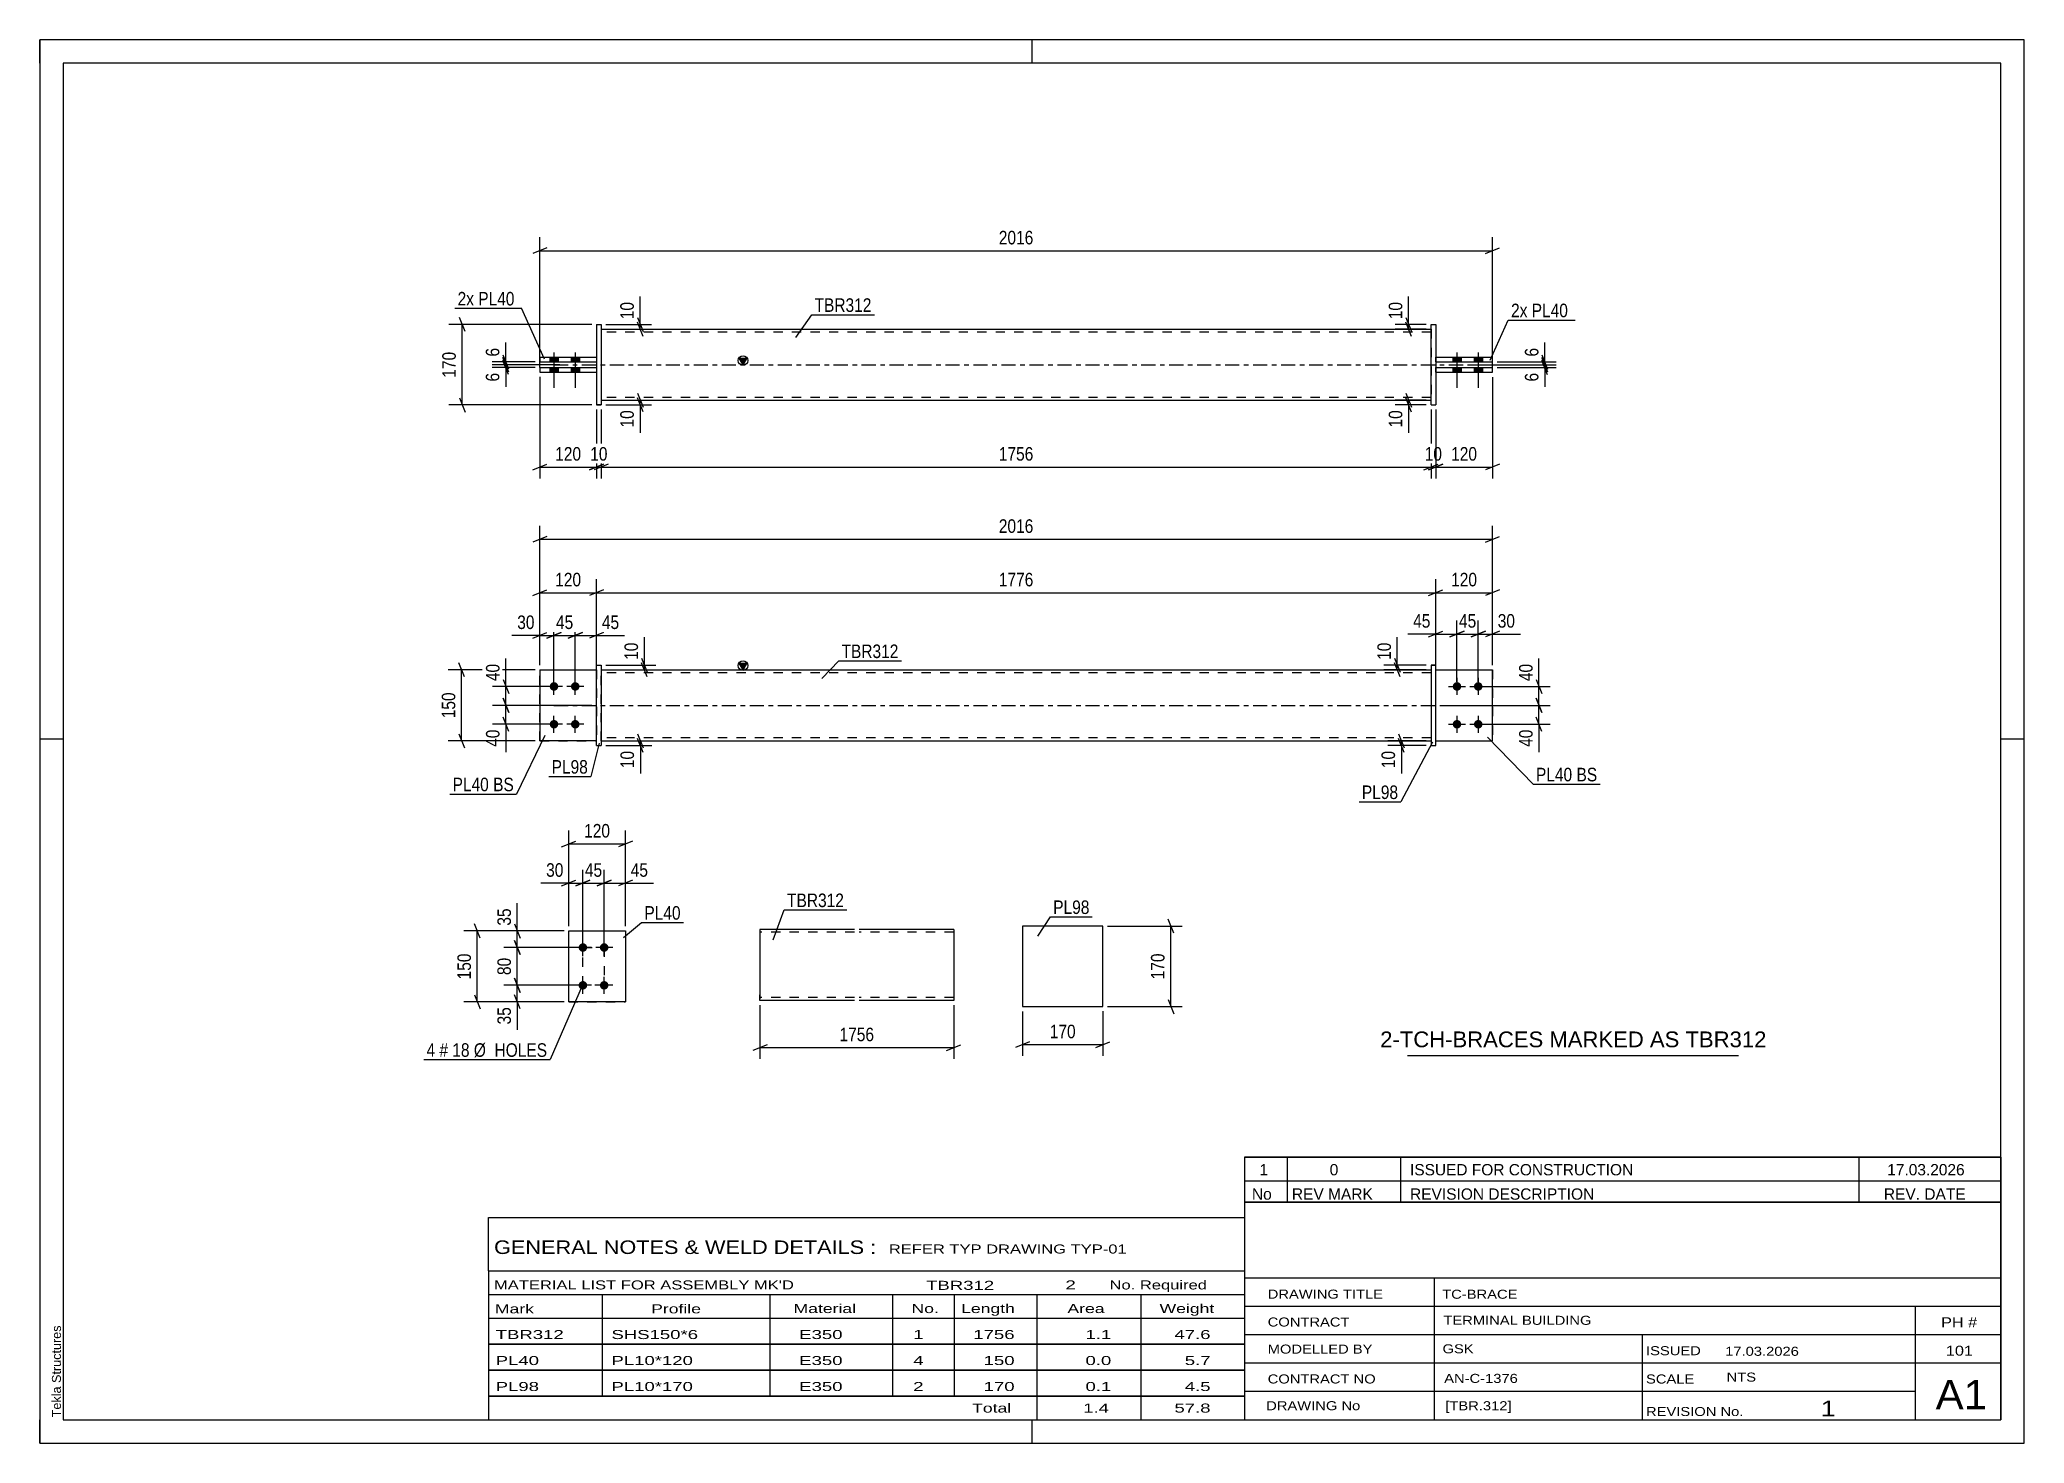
# Paper-space layout 'Layout1' of a CAD drawing. Header units: millimetres. Extents: x 0 to 420, y 0 to 297.
# The model-space entities are those that its viewports show. They can reach past a viewport. Long polylines and large blocks are cut down to what shows.
import ezdxf

# ---------------------------------------------------------------- set-up
doc = ezdxf.new("R2010")
doc.units = ezdxf.units.MM
doc.linetypes.add('DXK_LINE_DOT2', pattern=[3.9198, 1.9599, -1.9599])
doc.linetypes.add('DXK_LINE_DOT3', pattern=[5.9187, 2.979, -0.9799, 0.9799, -0.9799])
doc.layers.add('Viewport layer', color=7, linetype='Continuous', plot=False)
doc.styles.add('Arial', font='ARIAL.TTF', dxfattribs={"height": 0.2})
doc.styles.add('Arial Narrow', font='ARIALN.TTF', dxfattribs={"height": 0.2})

# ---------------------------------------------------------------- blocks, each defined once
blk = doc.blocks.new('Unknown-580582290-1163')
at = {"color": 5, "linetype": 'Continuous'}
for p, q in [((420, 297), (0, 297)), ((0, 297), (0, 0)), ((0, 292), (0, 297)), ((210, 292), (210, 297)), ((420, 0), (420, 297)), ((415, 292), (5, 292)), ((5, 292), (5, 5)), ((415, 5), (415, 292)), ((5, 149), (0, 149)), ((420, 149), (415, 149)), ((0, 0), (0, 5)), ((5, 5), (415, 5)), ((210, 0), (210, 5)), ((0, 0), (420, 0))]:
    blk.add_line(p, q, dxfattribs=at)
at = {"color": 174, "linetype": 'Continuous', "style": 'Arial'}
blk.add_text('Tekla Structures', height=1.9102, rotation=90, dxfattribs=at).set_placement((4.5, 5.5))
blk = doc.blocks.new('Part-580582290-1819 - 1792')
at = {"color": 2, "linetype": 'Continuous'}
for p, q in [((295.44, 163.65), (307.44, 163.65)), ((307.44, 163.65), (307.44, 163.65)), ((307.44, 148.65), (307.44, 163.65)), ((295.44, 148.65), (307.44, 148.65))]:
    blk.add_line(p, q, dxfattribs=at)
at = {"color": 7, "linetype": 'DXK_LINE_DOT2'}
for p, q in [((295.44, 163.65), (307.44, 163.65)), ((295.44, 148.65), (295.44, 163.65)), ((307.44, 163.65), (307.44, 163.65)), ((295.44, 148.65), (295.44, 148.65)), ((295.44, 148.65), (307.44, 148.65))]:
    blk.add_line(p, q, dxfattribs=at)
blk = doc.blocks.new('Part-580582290-1799 - 1792')
at = {"color": 2, "linetype": 'Continuous'}
for p, q in [((295.44, 164.65), (294.44, 164.65)), ((294.44, 164.65), (294.44, 164.65)), ((294.44, 164.65), (294.44, 147.65)), ((294.44, 164.65), (295.44, 164.65)), ((295.44, 147.65), (295.44, 164.65)), ((294.44, 147.65), (295.44, 147.65))]:
    blk.add_line(p, q, dxfattribs=at)
at = {"color": 7, "linetype": 'DXK_LINE_DOT2'}
blk.add_line((294.44, 147.65), (295.44, 147.65), dxfattribs=at)
blk = doc.blocks.new('Part-580582290-1804 - 1792')
at = {"color": 2, "linetype": 'Continuous'}
for p, q in [((105.84, 163.65), (117.84, 163.65)), ((105.84, 163.65), (105.84, 148.65)), ((117.84, 148.65), (105.84, 148.65)), ((105.84, 148.65), (105.84, 148.65))]:
    blk.add_line(p, q, dxfattribs=at)
at = {"color": 7, "linetype": 'DXK_LINE_DOT2'}
for p, q in [((105.84, 163.65), (117.84, 163.65)), ((117.84, 163.65), (117.84, 163.65)), ((117.84, 163.65), (117.84, 148.65)), ((105.84, 148.65), (117.84, 148.65))]:
    blk.add_line(p, q, dxfattribs=at)
blk = doc.blocks.new('Part-580582290-1809 - 1792')
at = {"color": 7, "linetype": 'DXK_LINE_DOT2'}
for p, q in [((105.84, 163.65), (117.84, 163.65)), ((105.84, 163.65), (117.84, 163.65)), ((105.84, 148.65), (105.84, 163.65)), ((117.84, 163.65), (117.84, 163.65)), ((117.84, 163.65), (117.84, 148.65)), ((105.84, 148.65), (117.84, 148.65)), ((117.84, 148.65), (105.84, 148.65)), ((105.84, 148.65), (105.84, 148.65))]:
    blk.add_line(p, q, dxfattribs=at)
blk = doc.blocks.new('Part-580582290-1814 - 1792')
at = {"color": 2, "linetype": 'Continuous'}
for p, q in [((117.84, 164.65), (118.84, 164.65)), ((117.84, 164.65), (118.84, 164.65)), ((117.84, 147.65), (117.84, 164.65)), ((118.84, 164.65), (118.84, 164.65)), ((118.84, 164.65), (118.84, 164.65)), ((118.84, 164.65), (118.84, 147.65)), ((117.84, 147.65), (118.84, 147.65))]:
    blk.add_line(p, q, dxfattribs=at)
at = {"color": 7, "linetype": 'DXK_LINE_DOT2'}
blk.add_line((117.84, 147.65), (118.84, 147.65), dxfattribs=at)
blk = doc.blocks.new('Part-580582290-1824 - 1792')
at = {"linetype": 'Continuous'}
blk.add_hatch(color=2, dxfattribs=at).paths.add_polyline_path([(148.84, 163.65), (148.04, 165.05), (149.64, 165.05)])
at = {"color": 2, "linetype": 'Continuous'}
for p, q in [((148.84, 163.65), (148.04, 165.05)), ((148.04, 165.05), (149.64, 165.05)), ((149.64, 165.05), (148.84, 163.65)), ((118.84, 163.65), (294.44, 163.65)), ((118.84, 148.65), (294.44, 148.65))]:
    blk.add_line(p, q, dxfattribs=at)
at = {"color": 7, "linetype": 'DXK_LINE_DOT2'}
for p, q in [((118.84, 148.65), (118.84, 163.65)), ((294.44, 163.05), (118.84, 163.05)), ((294.44, 163.65), (294.44, 148.65)), ((294.44, 149.25), (118.84, 149.25))]:
    blk.add_line(p, q, dxfattribs=at)
at = {"color": 7, "linetype": 'DXK_LINE_DOT3'}
blk.add_line((108.84, 156.15), (304.44, 156.15), dxfattribs=at)
at = {"color": 2, "linetype": 'Continuous'}
blk.add_circle((148.84, 164.55), 1, dxfattribs=at)
blk = doc.blocks.new('Bolt-580582290-1830 - 1792')
at = {"linetype": 'Continuous'}
for points in [[(299.94, 161.05), (300.13, 161.03), (300.3, 160.97), (300.47, 160.88), (300.61, 160.75), (300.72, 160.6), (300.79, 160.43), (300.83, 160.24), (300.83, 160.05), (300.79, 159.87), (300.72, 159.7), (300.61, 159.55), (300.47, 159.42), (300.3, 159.33), (300.13, 159.27), (299.94, 159.25), (299.75, 159.27), (299.57, 159.33), (299.41, 159.42), (299.27, 159.55), (299.16, 159.7), (299.08, 159.87), (299.04, 160.05), (299.04, 160.24), (299.08, 160.43), (299.16, 160.6), (299.27, 160.75), (299.41, 160.88), (299.57, 160.97), (299.75, 161.03)], [(304.44, 161.05), (304.63, 161.03), (304.8, 160.97), (304.97, 160.88), (305.11, 160.75), (305.22, 160.6), (305.29, 160.43), (305.33, 160.24), (305.33, 160.05), (305.29, 159.87), (305.22, 159.7), (305.11, 159.55), (304.97, 159.42), (304.8, 159.33), (304.63, 159.27), (304.44, 159.25), (304.25, 159.27), (304.07, 159.33), (303.91, 159.42), (303.77, 159.55), (303.66, 159.7), (303.58, 159.87), (303.54, 160.05), (303.54, 160.24), (303.58, 160.43), (303.66, 160.6), (303.77, 160.75), (303.91, 160.88), (304.07, 160.97), (304.25, 161.03)], [(299.94, 153.05), (300.13, 153.03), (300.3, 152.97), (300.47, 152.88), (300.61, 152.75), (300.72, 152.6), (300.79, 152.43), (300.83, 152.24), (300.83, 152.05), (300.79, 151.87), (300.72, 151.7), (300.61, 151.55), (300.47, 151.42), (300.3, 151.33), (300.13, 151.27), (299.94, 151.25), (299.75, 151.27), (299.57, 151.33), (299.41, 151.42), (299.27, 151.55), (299.16, 151.7), (299.08, 151.87), (299.04, 152.05), (299.04, 152.24), (299.08, 152.43), (299.16, 152.6), (299.27, 152.75), (299.41, 152.88), (299.57, 152.97), (299.75, 153.03)], [(304.44, 153.05), (304.63, 153.03), (304.8, 152.97), (304.97, 152.88), (305.11, 152.75), (305.22, 152.6), (305.29, 152.43), (305.33, 152.24), (305.33, 152.05), (305.29, 151.87), (305.22, 151.7), (305.11, 151.55), (304.97, 151.42), (304.8, 151.33), (304.63, 151.27), (304.44, 151.25), (304.25, 151.27), (304.07, 151.33), (303.91, 151.42), (303.77, 151.55), (303.66, 151.7), (303.58, 151.87), (303.54, 152.05), (303.54, 152.24), (303.58, 152.43), (303.66, 152.6), (303.77, 152.75), (303.91, 152.88), (304.07, 152.97), (304.25, 153.03)]]:
    blk.add_hatch(color=1, dxfattribs=at).paths.add_polyline_path(points)
at = {"color": 1, "linetype": 'Continuous'}
for p, q in [((298.14, 160.15), (301.74, 160.15)), ((299.94, 161.95), (299.94, 158.35)), ((302.64, 160.15), (306.24, 160.15)), ((304.44, 161.95), (304.44, 158.35)), ((298.14, 152.15), (301.74, 152.15)), ((299.94, 153.95), (299.94, 150.35)), ((302.64, 152.15), (306.24, 152.15)), ((304.44, 153.95), (304.44, 150.35))]:
    blk.add_line(p, q, dxfattribs=at)
blk = doc.blocks.new('Bolt-580582290-1831 - 1792')
at = {"linetype": 'Continuous'}
for points in [[(108.84, 161.05), (109.03, 161.03), (109.21, 160.97), (109.37, 160.88), (109.51, 160.75), (109.62, 160.6), (109.7, 160.43), (109.74, 160.24), (109.74, 160.05), (109.7, 159.87), (109.62, 159.7), (109.51, 159.55), (109.37, 159.42), (109.21, 159.33), (109.03, 159.27), (108.84, 159.25), (108.65, 159.27), (108.47, 159.33), (108.31, 159.42), (108.17, 159.55), (108.06, 159.7), (107.98, 159.87), (107.95, 160.05), (107.95, 160.24), (107.98, 160.43), (108.06, 160.6), (108.17, 160.75), (108.31, 160.88), (108.47, 160.97), (108.65, 161.03)], [(113.34, 161.05), (113.53, 161.03), (113.71, 160.97), (113.87, 160.88), (114.01, 160.75), (114.12, 160.6), (114.2, 160.43), (114.24, 160.24), (114.24, 160.05), (114.2, 159.87), (114.12, 159.7), (114.01, 159.55), (113.87, 159.42), (113.71, 159.33), (113.53, 159.27), (113.34, 159.25), (113.15, 159.27), (112.97, 159.33), (112.81, 159.42), (112.67, 159.55), (112.56, 159.7), (112.48, 159.87), (112.45, 160.05), (112.45, 160.24), (112.48, 160.43), (112.56, 160.6), (112.67, 160.75), (112.81, 160.88), (112.97, 160.97), (113.15, 161.03)], [(108.84, 153.05), (109.03, 153.03), (109.21, 152.97), (109.37, 152.88), (109.51, 152.75), (109.62, 152.6), (109.7, 152.43), (109.74, 152.24), (109.74, 152.05), (109.7, 151.87), (109.62, 151.7), (109.51, 151.55), (109.37, 151.42), (109.21, 151.33), (109.03, 151.27), (108.84, 151.25), (108.65, 151.27), (108.47, 151.33), (108.31, 151.42), (108.17, 151.55), (108.06, 151.7), (107.98, 151.87), (107.95, 152.05), (107.95, 152.24), (107.98, 152.43), (108.06, 152.6), (108.17, 152.75), (108.31, 152.88), (108.47, 152.97), (108.65, 153.03)], [(113.34, 153.05), (113.53, 153.03), (113.71, 152.97), (113.87, 152.88), (114.01, 152.75), (114.12, 152.6), (114.2, 152.43), (114.24, 152.24), (114.24, 152.05), (114.2, 151.87), (114.12, 151.7), (114.01, 151.55), (113.87, 151.42), (113.71, 151.33), (113.53, 151.27), (113.34, 151.25), (113.15, 151.27), (112.97, 151.33), (112.81, 151.42), (112.67, 151.55), (112.56, 151.7), (112.48, 151.87), (112.45, 152.05), (112.45, 152.24), (112.48, 152.43), (112.56, 152.6), (112.67, 152.75), (112.81, 152.88), (112.97, 152.97), (113.15, 153.03)]]:
    blk.add_hatch(color=1, dxfattribs=at).paths.add_polyline_path(points)
at = {"color": 1, "linetype": 'Continuous'}
for p, q in [((110.64, 160.15), (107.04, 160.15)), ((108.84, 158.35), (108.84, 161.95)), ((115.14, 160.15), (111.54, 160.15)), ((113.34, 158.35), (113.34, 161.95)), ((110.64, 152.15), (107.04, 152.15)), ((108.84, 150.35), (108.84, 153.95)), ((115.14, 152.15), (111.54, 152.15)), ((113.34, 150.35), (113.34, 153.95))]:
    blk.add_line(p, q, dxfattribs=at)
blk = doc.blocks.new('Part-580582290-1836 - 1792')
at = {"color": 7, "linetype": 'DXK_LINE_DOT2'}
for p, q in [((295.44, 163.65), (307.44, 163.65)), ((295.44, 148.65), (295.44, 163.65)), ((295.44, 163.65), (307.44, 163.65)), ((307.44, 163.65), (307.44, 163.65)), ((307.44, 163.65), (307.44, 148.65)), ((295.44, 148.65), (295.44, 148.65)), ((295.44, 148.65), (307.44, 148.65)), ((295.44, 148.65), (307.44, 148.65))]:
    blk.add_line(p, q, dxfattribs=at)
blk = doc.blocks.new('Part-580582290-2124 - 2115')
at = {"linetype": 'Continuous'}
blk.add_hatch(color=2, dxfattribs=at).paths.add_polyline_path([(148.84, 228.22), (148.04, 229.62), (149.64, 229.62)])
at = {"color": 2, "linetype": 'Continuous'}
for p, q in [((118.84, 235.72), (294.44, 235.72)), ((148.84, 228.22), (148.04, 229.62)), ((148.04, 229.62), (149.64, 229.62)), ((149.64, 229.62), (148.84, 228.22)), ((118.84, 220.72), (294.44, 220.72))]:
    blk.add_line(p, q, dxfattribs=at)
at = {"color": 7, "linetype": 'DXK_LINE_DOT2'}
for p, q in [((118.84, 235.72), (118.84, 220.72)), ((294.44, 235.72), (294.44, 220.72)), ((294.44, 235.12), (118.84, 235.12)), ((294.44, 221.32), (118.84, 221.32))]:
    blk.add_line(p, q, dxfattribs=at)
at = {"color": 7, "linetype": 'DXK_LINE_DOT3'}
blk.add_line((108.84, 228.22), (304.44, 228.22), dxfattribs=at)
at = {"color": 2, "linetype": 'Continuous'}
blk.add_circle((148.84, 229.12), 1, dxfattribs=at)
blk = doc.blocks.new('Part-580582290-2125 - 2115')
at = {"color": 2, "linetype": 'Continuous'}
for p, q in [((294.44, 236.73), (294.44, 236.72)), ((294.44, 236.72), (294.44, 236.73)), ((294.44, 236.73), (295.44, 236.73)), ((294.44, 219.72), (294.44, 236.72)), ((294.44, 236.72), (295.44, 236.72)), ((295.44, 236.72), (295.44, 236.73)), ((295.44, 236.73), (295.44, 236.72)), ((295.44, 236.72), (295.44, 219.72)), ((294.44, 219.72), (295.44, 219.72))]:
    blk.add_line(p, q, dxfattribs=at)
at = {"color": 7, "linetype": 'DXK_LINE_DOT2'}
for p, q in [((294.44, 219.73), (295.44, 219.73)), ((295.44, 219.73), (295.44, 219.72))]:
    blk.add_line(p, q, dxfattribs=at)
blk = doc.blocks.new('Bolt-580582290-2118 - 2115')
at = {"linetype": 'Continuous'}
for points in [[(107.94, 228.82), (109.74, 228.82), (109.74, 229.82), (107.94, 229.82)], [(107.94, 228.82), (109.74, 228.82), (109.74, 229.82), (107.94, 229.82)], [(107.94, 226.62), (109.74, 226.62), (109.74, 227.62), (107.94, 227.62)], [(107.94, 226.62), (109.74, 226.62), (109.74, 227.62), (107.94, 227.62)], [(112.44, 228.82), (114.24, 228.82), (114.24, 229.82), (112.44, 229.82)], [(112.44, 228.82), (114.24, 228.82), (114.24, 229.82), (112.44, 229.82)], [(112.44, 226.62), (114.24, 226.62), (114.24, 227.62), (112.44, 227.62)], [(112.44, 226.62), (114.24, 226.62), (114.24, 227.62), (112.44, 227.62)]]:
    blk.add_hatch(color=1, dxfattribs=at).paths.add_polyline_path(points)
at = {"color": 1, "linetype": 'Continuous'}
for p, q in [((107.94, 229.82), (107.94, 228.82)), ((107.94, 229.82), (107.94, 228.82)), ((107.94, 227.62), (107.94, 226.62)), ((107.94, 227.62), (107.94, 226.62)), ((108.84, 230.82), (108.84, 223.32)), ((108.84, 230.82), (108.84, 223.32)), ((109.74, 229.82), (109.74, 228.82)), ((109.74, 229.82), (109.74, 228.82)), ((109.74, 227.62), (109.74, 226.62)), ((109.74, 227.62), (109.74, 226.62)), ((112.44, 229.82), (112.44, 228.82)), ((112.44, 229.82), (112.44, 228.82)), ((112.44, 227.62), (112.44, 226.62)), ((112.44, 227.62), (112.44, 226.62)), ((113.34, 230.82), (113.34, 223.32)), ((113.34, 230.82), (113.34, 223.32)), ((114.24, 229.82), (114.24, 228.82)), ((114.24, 229.82), (114.24, 228.82)), ((114.24, 227.62), (114.24, 226.62)), ((114.24, 227.62), (114.24, 226.62))]:
    blk.add_line(p, q, dxfattribs=at)
blk = doc.blocks.new('Part-580582290-2135 - 2115')
at = {"color": 2, "linetype": 'Continuous'}
for p, q in [((105.84, 229.83), (117.84, 229.83)), ((105.84, 229.82), (105.84, 229.83)), ((105.84, 229.83), (105.84, 228.82)), ((105.84, 229.82), (117.84, 229.82)), ((105.84, 228.82), (117.84, 228.82))]:
    blk.add_line(p, q, dxfattribs=at)
at = {"color": 7, "linetype": 'DXK_LINE_DOT2'}
for p, q in [((105.84, 228.83), (117.84, 228.83)), ((117.84, 229.83), (117.84, 228.82))]:
    blk.add_line(p, q, dxfattribs=at)
blk = doc.blocks.new('Bolt-580582290-2119 - 2115')
at = {"linetype": 'Continuous'}
for points in [[(300.84, 229.82), (299.04, 229.82), (299.04, 228.82), (300.84, 228.82)], [(300.84, 229.82), (299.04, 229.82), (299.04, 228.82), (300.84, 228.82)], [(300.84, 227.62), (299.04, 227.62), (299.04, 226.62), (300.84, 226.62)], [(300.84, 227.62), (299.04, 227.62), (299.04, 226.62), (300.84, 226.62)], [(305.34, 229.82), (303.54, 229.82), (303.54, 228.82), (305.34, 228.82)], [(305.34, 229.82), (303.54, 229.82), (303.54, 228.82), (305.34, 228.82)], [(305.34, 227.62), (303.54, 227.62), (303.54, 226.62), (305.34, 226.62)], [(305.34, 227.62), (303.54, 227.62), (303.54, 226.62), (305.34, 226.62)]]:
    blk.add_hatch(color=1, dxfattribs=at).paths.add_polyline_path(points)
at = {"color": 1, "linetype": 'Continuous'}
for p, q in [((299.04, 229.82), (299.04, 228.82)), ((299.04, 229.82), (299.04, 228.82)), ((299.04, 227.62), (299.04, 226.62)), ((299.04, 227.62), (299.04, 226.62)), ((299.94, 230.82), (299.94, 223.32)), ((299.94, 230.82), (299.94, 223.32)), ((300.84, 229.82), (300.84, 228.82)), ((300.84, 229.82), (300.84, 228.82)), ((300.84, 227.62), (300.84, 226.62)), ((300.84, 227.62), (300.84, 226.62)), ((303.54, 229.82), (303.54, 228.82)), ((303.54, 229.82), (303.54, 228.82)), ((303.54, 227.62), (303.54, 226.62)), ((303.54, 227.62), (303.54, 226.62)), ((304.44, 230.82), (304.44, 223.32)), ((304.44, 230.82), (304.44, 223.32)), ((305.34, 229.82), (305.34, 228.82)), ((305.34, 229.82), (305.34, 228.82)), ((305.34, 227.62), (305.34, 226.62)), ((305.34, 227.62), (305.34, 226.62))]:
    blk.add_line(p, q, dxfattribs=at)
blk = doc.blocks.new('Part-580582290-2130 - 2115')
at = {"color": 2, "linetype": 'Continuous'}
for p, q in [((105.84, 227.63), (117.84, 227.63)), ((105.84, 227.63), (105.84, 226.62)), ((105.84, 227.62), (117.84, 227.62)), ((105.84, 226.62), (117.84, 226.62))]:
    blk.add_line(p, q, dxfattribs=at)
at = {"color": 7, "linetype": 'DXK_LINE_DOT2'}
for p, q in [((117.84, 227.63), (117.84, 226.62)), ((105.84, 226.63), (117.84, 226.63))]:
    blk.add_line(p, q, dxfattribs=at)
blk = doc.blocks.new('Part-580582290-2136 - 2115')
at = {"color": 2, "linetype": 'Continuous'}
for p, q in [((117.84, 236.73), (118.84, 236.73)), ((117.84, 236.73), (117.84, 219.72)), ((117.84, 236.72), (118.84, 236.72)), ((118.84, 236.72), (118.84, 236.73)), ((118.84, 236.73), (118.84, 219.72)), ((118.84, 219.72), (117.84, 219.72))]:
    blk.add_line(p, q, dxfattribs=at)
at = {"color": 7, "linetype": 'DXK_LINE_DOT2'}
for p, q in [((117.84, 219.73), (118.84, 219.73)), ((117.84, 219.72), (117.84, 219.73))]:
    blk.add_line(p, q, dxfattribs=at)
blk = doc.blocks.new('Part-580582290-2141 - 2115')
at = {"color": 2, "linetype": 'Continuous'}
for p, q in [((295.44, 229.83), (307.44, 229.83)), ((295.44, 229.82), (307.44, 229.82)), ((295.44, 228.82), (307.44, 228.82)), ((307.44, 228.82), (307.44, 229.83))]:
    blk.add_line(p, q, dxfattribs=at)
at = {"color": 7, "linetype": 'DXK_LINE_DOT2'}
for p, q in [((295.44, 228.82), (295.44, 229.83)), ((295.44, 228.83), (307.44, 228.83))]:
    blk.add_line(p, q, dxfattribs=at)
blk = doc.blocks.new('Part-580582290-2146 - 2115')
at = {"color": 2, "linetype": 'Continuous'}
for p, q in [((295.44, 227.63), (307.44, 227.63)), ((295.44, 227.62), (307.44, 227.62)), ((307.44, 226.62), (307.44, 227.63)), ((295.44, 226.62), (307.44, 226.62))]:
    blk.add_line(p, q, dxfattribs=at)
at = {"color": 7, "linetype": 'DXK_LINE_DOT2'}
for p, q in [((295.44, 226.62), (295.44, 227.63)), ((295.44, 226.63), (307.44, 226.63))]:
    blk.add_line(p, q, dxfattribs=at)
blk = doc.blocks.new('Bolt-580582290-1445 - 1411')
at = {"linetype": 'Continuous'}
for points in [[(114.96, 104.01), (114.77, 104.03), (114.59, 104.08), (114.43, 104.18), (114.29, 104.3), (114.18, 104.46), (114.1, 104.63), (114.06, 104.81), (114.06, 105), (114.1, 105.18), (114.18, 105.36), (114.29, 105.51), (114.43, 105.63), (114.59, 105.73), (114.77, 105.79), (114.96, 105.81), (115.15, 105.79), (115.33, 105.73), (115.49, 105.63), (115.63, 105.51), (115.74, 105.36), (115.82, 105.18), (115.85, 105), (115.85, 104.81), (115.82, 104.63), (115.74, 104.46), (115.63, 104.3), (115.49, 104.18), (115.33, 104.08), (115.15, 104.03)], [(119.46, 104.01), (119.27, 104.03), (119.09, 104.08), (118.93, 104.18), (118.79, 104.3), (118.68, 104.46), (118.6, 104.63), (118.56, 104.81), (118.56, 105), (118.6, 105.18), (118.68, 105.36), (118.79, 105.51), (118.93, 105.63), (119.09, 105.73), (119.27, 105.79), (119.46, 105.81), (119.65, 105.79), (119.83, 105.73), (119.99, 105.63), (120.13, 105.51), (120.24, 105.36), (120.32, 105.18), (120.35, 105), (120.35, 104.81), (120.32, 104.63), (120.24, 104.46), (120.13, 104.3), (119.99, 104.18), (119.83, 104.08), (119.65, 104.03)], [(114.96, 96.01), (114.77, 96.03), (114.59, 96.08), (114.43, 96.18), (114.29, 96.3), (114.18, 96.46), (114.1, 96.63), (114.06, 96.81), (114.06, 97), (114.1, 97.18), (114.18, 97.36), (114.29, 97.51), (114.43, 97.63), (114.59, 97.73), (114.77, 97.79), (114.96, 97.81), (115.15, 97.79), (115.33, 97.73), (115.49, 97.63), (115.63, 97.51), (115.74, 97.36), (115.82, 97.18), (115.85, 97), (115.85, 96.81), (115.82, 96.63), (115.74, 96.46), (115.63, 96.3), (115.49, 96.18), (115.33, 96.08), (115.15, 96.03)], [(119.46, 96.01), (119.27, 96.03), (119.09, 96.08), (118.93, 96.18), (118.79, 96.3), (118.68, 96.46), (118.6, 96.63), (118.56, 96.81), (118.56, 97), (118.6, 97.18), (118.68, 97.36), (118.79, 97.51), (118.93, 97.63), (119.09, 97.73), (119.27, 97.79), (119.46, 97.81), (119.65, 97.79), (119.83, 97.73), (119.99, 97.63), (120.13, 97.51), (120.24, 97.36), (120.32, 97.18), (120.35, 97), (120.35, 96.81), (120.32, 96.63), (120.24, 96.46), (120.13, 96.3), (119.99, 96.18), (119.83, 96.08), (119.65, 96.03)]]:
    blk.add_hatch(color=1, dxfattribs=at).paths.add_polyline_path(points)
at = {"color": 1, "linetype": 'Continuous'}
for p, q in [((114.96, 103.11), (114.96, 106.71)), ((119.46, 103.11), (119.46, 106.71)), ((116.76, 104.91), (113.16, 104.91)), ((121.26, 104.91), (117.66, 104.91)), ((116.76, 96.91), (113.16, 96.91)), ((114.96, 95.11), (114.96, 98.71)), ((121.26, 96.91), (117.66, 96.91)), ((119.46, 95.11), (119.46, 98.71))]:
    blk.add_line(p, q, dxfattribs=at)
blk = doc.blocks.new('Part-580582290-1460 - 1411')
at = {"color": 2, "linetype": 'Continuous'}
for p, q in [((111.96, 108.41), (123.96, 108.41)), ((111.96, 93.41), (111.96, 108.41)), ((123.96, 108.41), (123.96, 108.41)), ((123.96, 108.41), (123.96, 93.41)), ((123.96, 93.41), (111.96, 93.41)), ((111.96, 93.41), (111.96, 93.41))]:
    blk.add_line(p, q, dxfattribs=at)
at = {"color": 7, "linetype": 'DXK_LINE_DOT2'}
for p, q in [((111.96, 108.41), (123.96, 108.41)), ((111.96, 93.41), (123.96, 93.41)), ((111.96, 93.41), (111.96, 93.41))]:
    blk.add_line(p, q, dxfattribs=at)
blk = doc.blocks.new('Part-580582290-1391 - 1375')
at = {"color": 2, "linetype": 'Continuous'}
for p, q in [((225, 109.41), (208, 109.4)), ((208, 109.4), (208, 92.4)), ((225, 92.41), (225, 109.41)), ((208, 92.4), (225, 92.41))]:
    blk.add_line(p, q, dxfattribs=at)
blk = doc.blocks.new('Part-580582290-1274 - 1255')
at = {"color": 2, "linetype": 'Continuous'}
for p, q in [((172.43, 108.73), (152.43, 108.73)), ((152.43, 108.73), (152.43, 94.93)), ((193.43, 108.73), (173.43, 108.73)), ((193.43, 108.73), (193.43, 93.73)), ((152.43, 93.82), (152.43, 94.93)), ((152.43, 93.73), (152.43, 93.82)), ((172.43, 93.73), (152.43, 93.73)), ((193.43, 93.73), (173.43, 93.73))]:
    blk.add_line(p, q, dxfattribs=at)
at = {"color": 7, "linetype": 'DXK_LINE_DOT2'}
for p, q in [((172.43, 108.13), (152.43, 108.13)), ((193.43, 108.13), (173.43, 108.13)), ((193.43, 108.64), (193.43, 108.73)), ((152.43, 94.93), (152.43, 94.08)), ((152.43, 94.33), (152.43, 94.38)), ((172.43, 94.33), (152.43, 94.33)), ((152.43, 93.73), (152.43, 93.73)), ((193.43, 94.33), (173.43, 94.33)), ((193.43, 94.33), (193.43, 94.38))]:
    blk.add_line(p, q, dxfattribs=at)
blk = doc.blocks.new('Rectangle-580582290-1569 - 1411')
at = {"color": 1, "linetype": 'DXK_LINE_DOT2'}
blk.add_lwpolyline([(114.96, 104.91), (119.46, 104.91), (119.46, 96.91), (114.96, 96.91), (114.96, 104.91)], close=True, dxfattribs=at)
blk = doc.blocks.new('StraightDimension-580582290-2011 - 1792')
at = {"color": 7, "linetype": 'Continuous'}
for p, q in [((113.34, 161.15), (113.34, 173.8)), ((117.84, 164.65), (117.84, 173.8)), ((111.84, 170.35), (114.84, 171.55)), ((113.34, 170.95), (117.84, 170.95)), ((119.34, 171.55), (116.34, 170.35))]:
    blk.add_line(p, q, dxfattribs=at)
at = {"color": 0}
blk.add_wipeout([(123.22, 171.7), (123.22, 175.9), (118.37, 175.9), (118.37, 171.7)], dxfattribs=at)
at = {"color": 7, "linetype": 'Continuous'}
blk.add_line((117.84, 170.95), (123.75, 170.95), dxfattribs=at)
blk.add_line((117.84, 170.95), (123.75, 170.95), dxfattribs=at)
at = {"color": 3, "style": 'Arial Narrow'}
blk.add_text('45', height=2.863, dxfattribs=at).set_placement((118.97, 172.3))
blk = doc.blocks.new('StraightDimension-580582290-1863 - 1792')
at = {"color": 7, "linetype": 'Continuous'}
for p, q in [((299.94, 161.15), (299.94, 174.09)), ((304.44, 161.15), (304.44, 174.09)), ((298.44, 170.64), (301.44, 171.84)), ((299.94, 171.24), (304.44, 171.24)), ((305.94, 171.84), (302.94, 170.64))]:
    blk.add_line(p, q, dxfattribs=at)
at = {"color": 0}
blk.add_wipeout([(304.62, 171.99), (304.62, 176.19), (299.76, 176.19), (299.76, 171.99)], dxfattribs=at)
at = {"color": 3, "style": 'Arial Narrow'}
blk.add_text('45', height=2.863, dxfattribs=at).set_placement((300.36, 172.59))
blk = doc.blocks.new('StraightDimension-580582290-1932 - 1792')
at = {"color": 7, "linetype": 'Continuous'}
for p, q in [((295.44, 164.65), (295.44, 182.83)), ((307.44, 164.65), (307.44, 182.83)), ((293.94, 179.38), (296.94, 180.58)), ((295.44, 179.98), (307.44, 179.98)), ((308.94, 180.58), (305.94, 179.38))]:
    blk.add_line(p, q, dxfattribs=at)
at = {"color": 0}
blk.add_wipeout([(304.78, 180.73), (304.78, 184.93), (298.1, 184.93), (298.1, 180.73)], dxfattribs=at)
at = {"color": 3, "style": 'Arial Narrow'}
blk.add_text('120', height=2.863, dxfattribs=at).set_placement((298.7, 181.33))
blk = doc.blocks.new('StraightDimension-580582290-1893 - 1792')
at = {"color": 7, "linetype": 'Continuous'}
for p, q in [((105.84, 164.65), (105.84, 194.15)), ((307.44, 164.65), (307.44, 194.15)), ((107.34, 191.9), (104.34, 190.7)), ((105.84, 191.3), (307.44, 191.3)), ((305.94, 190.7), (308.94, 191.9))]:
    blk.add_line(p, q, dxfattribs=at)
at = {"color": 0}
blk.add_wipeout([(210.9, 192.05), (210.9, 196.25), (202.38, 196.25), (202.38, 192.05)], dxfattribs=at)
at = {"color": 3, "style": 'Arial Narrow'}
blk.add_text('2016', height=2.863, dxfattribs=at).set_placement((202.98, 192.65))
blk = doc.blocks.new('StraightDimension-580582290-2057 - 1792')
at = {"color": 7, "linetype": 'Continuous'}
for p, q in [((116.84, 156.15), (95.81, 156.15)), ((98.06, 157.65), (99.26, 154.65)), ((98.66, 152.15), (98.66, 156.15)), ((107.84, 152.15), (95.81, 152.15)), ((99.26, 150.65), (98.06, 153.65))]:
    blk.add_line(p, q, dxfattribs=at)
at = {"color": 0}
blk.add_wipeout([(97.91, 151.62), (93.71, 151.62), (93.71, 146.77), (97.91, 146.77)], dxfattribs=at)
at = {"color": 7, "linetype": 'Continuous'}
blk.add_line((98.66, 152.15), (98.66, 146.24), dxfattribs=at)
blk.add_line((98.66, 152.15), (98.66, 146.24), dxfattribs=at)
at = {"color": 3, "style": 'Arial Narrow'}
blk.add_text('40', height=2.863, rotation=90.0002, dxfattribs=at).set_placement((97.31, 147.37))
blk = doc.blocks.new('StraightDimension-580582290-2028 - 1792')
at = {"color": 7, "linetype": 'Continuous'}
for p, q in [((89.9, 162.15), (88.7, 165.15)), ((104.84, 163.65), (86.45, 163.65)), ((89.3, 148.65), (89.3, 163.65)), ((104.84, 148.65), (86.45, 148.65)), ((88.7, 150.15), (89.9, 147.15))]:
    blk.add_line(p, q, dxfattribs=at)
at = {"color": 0}
blk.add_wipeout([(88.55, 159.49), (84.35, 159.49), (84.35, 152.81), (88.55, 152.81)], dxfattribs=at)
at = {"color": 3, "style": 'Arial Narrow'}
blk.add_text('150', height=2.863, rotation=90.0002, dxfattribs=at).set_placement((87.95, 153.41))
blk = doc.blocks.new('StraightDimension-580582290-3096 - 1792')
at = {"color": 7, "linetype": 'Continuous'}
for p, q in [((293.44, 164.65), (284.46, 164.65)), ((286.71, 166.15), (287.91, 163.15)), ((287.91, 162.15), (286.71, 165.15)), ((287.31, 163.65), (287.31, 164.65)), ((293.44, 163.65), (284.46, 163.65))]:
    blk.add_line(p, q, dxfattribs=at)
at = {"color": 0}
blk.add_wipeout([(286.56, 170.03), (282.36, 170.03), (282.36, 165.17), (286.56, 165.17)], dxfattribs=at)
at = {"color": 7, "linetype": 'Continuous'}
blk.add_line((287.31, 164.65), (287.31, 170.55), dxfattribs=at)
blk.add_line((287.31, 164.65), (287.31, 170.55), dxfattribs=at)
at = {"color": 3, "style": 'Arial Narrow'}
blk.add_text('10', height=2.863, rotation=90.0002, dxfattribs=at).set_placement((285.96, 165.77))
blk = doc.blocks.new('StraightDimension-580582290-1966 - 1792')
at = {"color": 7, "linetype": 'Continuous'}
for p, q in [((105.84, 164.65), (105.84, 182.83)), ((117.84, 157.15), (117.84, 182.83)), ((104.34, 179.38), (107.34, 180.58)), ((105.84, 179.98), (117.84, 179.98)), ((119.34, 180.58), (116.34, 179.38))]:
    blk.add_line(p, q, dxfattribs=at)
at = {"color": 0}
blk.add_wipeout([(115.18, 180.73), (115.18, 184.93), (108.5, 184.93), (108.5, 180.73)], dxfattribs=at)
at = {"color": 3, "style": 'Arial Narrow'}
blk.add_text('120', height=2.863, dxfattribs=at).set_placement((109.1, 181.33))
blk = doc.blocks.new('StraightDimension-580582290-1838 - 1792')
at = {"color": 7, "linetype": 'Continuous'}
for p, q in [((119.84, 164.65), (130.37, 164.65)), ((127.37, 166.15), (128.57, 163.15)), ((128.57, 162.15), (127.37, 165.15)), ((127.97, 163.65), (127.97, 164.65)), ((119.84, 163.65), (130.37, 163.65))]:
    blk.add_line(p, q, dxfattribs=at)
at = {"color": 0}
blk.add_wipeout([(127.22, 170.03), (123.02, 170.03), (123.02, 165.17), (127.22, 165.17)], dxfattribs=at)
at = {"color": 7, "linetype": 'Continuous'}
blk.add_line((127.97, 164.65), (127.97, 170.55), dxfattribs=at)
blk.add_line((127.97, 164.65), (127.97, 170.55), dxfattribs=at)
at = {"color": 3, "style": 'Arial Narrow'}
blk.add_text('10', height=2.863, rotation=90.0002, dxfattribs=at).set_placement((126.62, 165.77))
blk = doc.blocks.new('StraightDimension-580582290-1847 - 1792')
at = {"color": 7, "linetype": 'Continuous'}
for p, q in [((304.44, 161.15), (304.44, 174.09)), ((307.44, 164.65), (307.44, 174.09)), ((302.94, 170.64), (305.94, 171.84)), ((304.44, 171.24), (307.44, 171.24)), ((308.94, 171.84), (305.94, 170.64))]:
    blk.add_line(p, q, dxfattribs=at)
at = {"color": 0}
blk.add_wipeout([(312.82, 171.99), (312.82, 176.19), (307.96, 176.19), (307.96, 171.99)], dxfattribs=at)
at = {"color": 7, "linetype": 'Continuous'}
blk.add_line((307.44, 171.24), (313.35, 171.24), dxfattribs=at)
blk.add_line((307.44, 171.24), (313.35, 171.24), dxfattribs=at)
at = {"color": 3, "style": 'Arial Narrow'}
blk.add_text('30', height=2.863, dxfattribs=at).set_placement((308.56, 172.59))
blk = doc.blocks.new('StraightDimension-580582290-1876 - 1792')
at = {"color": 7, "linetype": 'Continuous'}
for p, q in [((295.44, 164.65), (295.44, 174.09)), ((299.94, 161.15), (299.94, 174.09)), ((293.94, 170.64), (296.94, 171.84)), ((295.44, 171.24), (299.94, 171.24)), ((301.44, 171.84), (298.44, 170.64))]:
    blk.add_line(p, q, dxfattribs=at)
at = {"color": 0}
blk.add_wipeout([(294.91, 171.99), (294.91, 176.19), (290.06, 176.19), (290.06, 171.99)], dxfattribs=at)
at = {"color": 7, "linetype": 'Continuous'}
blk.add_line((295.44, 171.24), (289.53, 171.24), dxfattribs=at)
blk.add_line((295.44, 171.24), (289.53, 171.24), dxfattribs=at)
at = {"color": 3, "style": 'Arial Narrow'}
blk.add_text('45', height=2.863, dxfattribs=at).set_placement((290.66, 172.59))
blk = doc.blocks.new('StraightDimension-580582290-2076 - 1792')
at = {"color": 7, "linetype": 'Continuous'}
for p, q in [((293.44, 148.65), (285.33, 148.65)), ((293.44, 147.65), (285.33, 147.65)), ((287.58, 150.15), (288.78, 147.15)), ((288.78, 146.15), (287.58, 149.15)), ((288.18, 147.65), (288.18, 148.65))]:
    blk.add_line(p, q, dxfattribs=at)
at = {"color": 0}
blk.add_wipeout([(287.43, 147.12), (283.23, 147.12), (283.23, 142.26), (287.43, 142.26)], dxfattribs=at)
at = {"color": 7, "linetype": 'Continuous'}
blk.add_line((288.18, 147.65), (288.18, 141.74), dxfattribs=at)
blk.add_line((288.18, 147.65), (288.18, 141.74), dxfattribs=at)
at = {"color": 3, "style": 'Arial Narrow'}
blk.add_text('10', height=2.863, rotation=90.0002, dxfattribs=at).set_placement((286.83, 142.86))
blk = doc.blocks.new('StraightDimension-580582290-1913 - 1792')
at = {"color": 7, "linetype": 'Continuous'}
for p, q in [((305.44, 160.15), (319.69, 160.15)), ((316.69, 161.65), (317.89, 158.65)), ((317.29, 156.15), (317.29, 160.15)), ((296.44, 156.15), (319.69, 156.15)), ((317.89, 154.65), (316.69, 157.65))]:
    blk.add_line(p, q, dxfattribs=at)
at = {"color": 0}
blk.add_wipeout([(316.54, 165.53), (312.34, 165.53), (312.34, 160.67), (316.54, 160.67)], dxfattribs=at)
at = {"color": 7, "linetype": 'Continuous'}
blk.add_line((317.29, 160.15), (317.29, 166.05), dxfattribs=at)
blk.add_line((317.29, 160.15), (317.29, 166.05), dxfattribs=at)
at = {"color": 3, "style": 'Arial Narrow'}
blk.add_text('40', height=2.863, rotation=90.0002, dxfattribs=at).set_placement((315.94, 161.27))
blk = doc.blocks.new('StraightDimension-580582290-1922 - 1792')
at = {"color": 7, "linetype": 'Continuous'}
for p, q in [((296.44, 156.15), (319.69, 156.15)), ((316.69, 157.65), (317.89, 154.65)), ((317.29, 152.15), (317.29, 156.15)), ((305.44, 152.15), (319.69, 152.15)), ((317.89, 150.65), (316.69, 153.65))]:
    blk.add_line(p, q, dxfattribs=at)
at = {"color": 0}
blk.add_wipeout([(316.54, 151.62), (312.34, 151.62), (312.34, 146.77), (316.54, 146.77)], dxfattribs=at)
at = {"color": 7, "linetype": 'Continuous'}
blk.add_line((317.29, 152.15), (317.29, 146.24), dxfattribs=at)
blk.add_line((317.29, 152.15), (317.29, 146.24), dxfattribs=at)
at = {"color": 3, "style": 'Arial Narrow'}
blk.add_text('40', height=2.863, rotation=90.0002, dxfattribs=at).set_placement((315.94, 147.37))
blk = doc.blocks.new('StraightDimension-580582290-1951 - 1792')
at = {"color": 7, "linetype": 'Continuous'}
for p, q in [((117.84, 157.15), (117.84, 182.83)), ((295.44, 164.65), (295.44, 182.83)), ((119.34, 180.58), (116.34, 179.38)), ((117.84, 179.98), (295.44, 179.98)), ((293.94, 179.38), (296.94, 180.58))]:
    blk.add_line(p, q, dxfattribs=at)
at = {"color": 0}
blk.add_wipeout([(210.9, 180.73), (210.9, 184.93), (202.38, 184.93), (202.38, 180.73)], dxfattribs=at)
at = {"color": 3, "style": 'Arial Narrow'}
blk.add_text('1776', height=2.863, dxfattribs=at).set_placement((202.98, 181.33))
blk = doc.blocks.new('StraightDimension-580582290-1982 - 1792')
at = {"color": 7, "linetype": 'Continuous'}
for p, q in [((105.84, 164.65), (105.84, 173.8)), ((108.84, 161.15), (108.84, 173.8)), ((104.34, 170.35), (107.34, 171.55)), ((105.84, 170.95), (108.84, 170.95)), ((110.34, 171.55), (107.34, 170.35))]:
    blk.add_line(p, q, dxfattribs=at)
at = {"color": 0}
blk.add_wipeout([(105.32, 171.7), (105.32, 175.9), (100.46, 175.9), (100.46, 171.7)], dxfattribs=at)
at = {"color": 7, "linetype": 'Continuous'}
blk.add_line((105.84, 170.95), (99.93, 170.95), dxfattribs=at)
blk.add_line((105.84, 170.95), (99.93, 170.95), dxfattribs=at)
at = {"color": 3, "style": 'Arial Narrow'}
blk.add_text('30', height=2.863, dxfattribs=at).set_placement((101.06, 172.3))
blk = doc.blocks.new('StraightDimension-580582290-1998 - 1792')
at = {"color": 7, "linetype": 'Continuous'}
for p, q in [((108.84, 161.15), (108.84, 173.8)), ((113.34, 161.15), (113.34, 173.8)), ((107.34, 170.35), (110.34, 171.55)), ((108.84, 170.95), (113.34, 170.95)), ((114.84, 171.55), (111.84, 170.35))]:
    blk.add_line(p, q, dxfattribs=at)
at = {"color": 0}
blk.add_wipeout([(113.52, 171.7), (113.52, 175.9), (108.66, 175.9), (108.66, 171.7)], dxfattribs=at)
at = {"color": 3, "style": 'Arial Narrow'}
blk.add_text('45', height=2.863, dxfattribs=at).set_placement((109.26, 172.3))
blk = doc.blocks.new('StraightDimension-580582290-2048 - 1792')
at = {"color": 7, "linetype": 'Continuous'}
for p, q in [((107.84, 160.15), (95.81, 160.15)), ((98.06, 161.65), (99.26, 158.65)), ((98.66, 156.15), (98.66, 160.15)), ((116.84, 156.15), (95.81, 156.15)), ((99.26, 154.65), (98.06, 157.65))]:
    blk.add_line(p, q, dxfattribs=at)
at = {"color": 0}
blk.add_wipeout([(97.91, 165.53), (93.71, 165.53), (93.71, 160.67), (97.91, 160.67)], dxfattribs=at)
at = {"color": 7, "linetype": 'Continuous'}
blk.add_line((98.66, 160.15), (98.66, 166.05), dxfattribs=at)
blk.add_line((98.66, 160.15), (98.66, 166.05), dxfattribs=at)
at = {"color": 3, "style": 'Arial Narrow'}
blk.add_text('40', height=2.863, rotation=90.0002, dxfattribs=at).set_placement((97.31, 161.27))
blk = doc.blocks.new('StraightDimension-580582290-2067 - 1792')
at = {"color": 7, "linetype": 'Continuous'}
for p, q in [((119.84, 148.65), (129.52, 148.65)), ((119.84, 147.65), (129.52, 147.65)), ((126.52, 150.15), (127.72, 147.15)), ((127.72, 146.15), (126.52, 149.15)), ((127.12, 147.65), (127.12, 148.65))]:
    blk.add_line(p, q, dxfattribs=at)
at = {"color": 0}
blk.add_wipeout([(126.37, 147.12), (122.17, 147.12), (122.17, 142.26), (126.37, 142.26)], dxfattribs=at)
at = {"color": 7, "linetype": 'Continuous'}
blk.add_line((127.12, 147.65), (127.12, 141.74), dxfattribs=at)
blk.add_line((127.12, 147.65), (127.12, 141.74), dxfattribs=at)
at = {"color": 3, "style": 'Arial Narrow'}
blk.add_text('10', height=2.863, rotation=90.0002, dxfattribs=at).set_placement((125.77, 142.86))
blk = doc.blocks.new('StraightDimension-580582290-2182 - 2115')
at = {"color": 7, "linetype": 'Continuous'}
for p, q in [((118.84, 218.73), (118.84, 204.18)), ((294.44, 218.72), (294.44, 204.18)), ((120.34, 207.18), (117.34, 205.98)), ((118.84, 206.58), (294.44, 206.58)), ((292.94, 205.98), (295.94, 207.18))]:
    blk.add_line(p, q, dxfattribs=at)
at = {"color": 0}
blk.add_wipeout([(210.9, 207.33), (210.9, 211.53), (202.38, 211.53), (202.38, 207.33)], dxfattribs=at)
at = {"color": 3, "style": 'Arial Narrow'}
blk.add_text('1756', height=2.863, dxfattribs=at).set_placement((202.98, 207.93))
blk = doc.blocks.new('StraightDimension-580582290-2199 - 2115')
at = {"color": 7, "linetype": 'Continuous'}
for p, q in [((105.84, 225.63), (105.84, 204.18)), ((117.84, 218.72), (117.84, 204.18)), ((104.34, 205.98), (107.34, 207.18)), ((105.84, 206.58), (117.84, 206.58)), ((119.34, 207.18), (116.34, 205.98))]:
    blk.add_line(p, q, dxfattribs=at)
at = {"color": 0}
blk.add_wipeout([(115.18, 207.33), (115.18, 211.53), (108.5, 211.53), (108.5, 207.33)], dxfattribs=at)
at = {"color": 3, "style": 'Arial Narrow'}
blk.add_text('120', height=2.863, dxfattribs=at).set_placement((109.1, 207.93))
blk = doc.blocks.new('StraightDimension-580582290-2250 - 2115')
at = {"color": 7, "linetype": 'Continuous'}
for p, q in [((303.19, 228.22), (320.92, 228.22)), ((308.44, 227.62), (320.92, 227.62)), ((317.92, 229.72), (319.12, 226.72)), ((319.12, 226.12), (317.92, 229.12)), ((318.52, 227.62), (318.52, 228.22))]:
    blk.add_line(p, q, dxfattribs=at)
at = {"color": 0}
blk.add_wipeout([(317.77, 227.1), (313.57, 227.1), (313.57, 224.07), (317.77, 224.07)], dxfattribs=at)
at = {"color": 7, "linetype": 'Continuous'}
blk.add_line((318.52, 227.62), (318.52, 223.54), dxfattribs=at)
blk.add_line((318.52, 227.62), (318.52, 223.54), dxfattribs=at)
at = {"color": 3, "style": 'Arial Narrow'}
blk.add_text('6', height=2.86, rotation=90.0002, dxfattribs=at).set_placement((317.17, 224.67))
blk = doc.blocks.new('StraightDimension-580582290-2148 - 2115')
at = {"color": 7, "linetype": 'Continuous'}
for p, q in [((119.84, 220.72), (129.48, 220.72)), ((119.84, 219.73), (129.48, 219.73)), ((126.48, 222.22), (127.68, 219.22)), ((127.68, 218.23), (126.48, 221.23)), ((127.08, 219.73), (127.08, 220.72))]:
    blk.add_line(p, q, dxfattribs=at)
at = {"color": 0}
blk.add_wipeout([(126.33, 219.2), (122.13, 219.2), (122.13, 214.34), (126.33, 214.34)], dxfattribs=at)
at = {"color": 7, "linetype": 'Continuous'}
blk.add_line((127.08, 219.73), (127.08, 213.82), dxfattribs=at)
blk.add_line((127.08, 219.73), (127.08, 213.82), dxfattribs=at)
at = {"color": 3, "style": 'Arial Narrow'}
blk.add_text('10', height=2.863, rotation=90.0002, dxfattribs=at).set_placement((125.73, 214.94))
blk = doc.blocks.new('StraightDimension-580582290-2158 - 2115')
at = {"color": 7, "linetype": 'Continuous'}
for p, q in [((116.84, 236.72), (86.56, 236.72)), ((90.01, 235.22), (88.81, 238.22)), ((89.41, 219.72), (89.41, 236.72)), ((116.84, 219.72), (86.56, 219.72)), ((88.81, 221.22), (90.01, 218.22))]:
    blk.add_line(p, q, dxfattribs=at)
at = {"color": 0}
blk.add_wipeout([(88.66, 231.56), (84.46, 231.56), (84.46, 224.88), (88.66, 224.88)], dxfattribs=at)
at = {"color": 3, "style": 'Arial Narrow'}
blk.add_text('170', height=2.863, rotation=90.0002, dxfattribs=at).set_placement((88.06, 225.48))
blk = doc.blocks.new('StraightDimension-580582290-2171 - 2115')
at = {"color": 7, "linetype": 'Continuous'}
for p, q in [((107.34, 252.94), (104.34, 251.74)), ((105.84, 227.63), (105.84, 255.19)), ((105.84, 252.34), (307.44, 252.34)), ((305.94, 251.74), (308.94, 252.94)), ((307.44, 227.62), (307.44, 255.19))]:
    blk.add_line(p, q, dxfattribs=at)
at = {"color": 0}
blk.add_wipeout([(210.9, 253.09), (210.9, 257.29), (202.38, 257.29), (202.38, 253.09)], dxfattribs=at)
at = {"color": 3, "style": 'Arial Narrow'}
blk.add_text('2016', height=2.863, dxfattribs=at).set_placement((202.98, 253.69))
blk = doc.blocks.new('StraightDimension-580582290-2190 - 2115')
at = {"color": 7, "linetype": 'Continuous'}
for p, q in [((117.84, 218.72), (117.84, 204.18)), ((118.84, 218.73), (118.84, 204.18)), ((116.34, 205.98), (119.34, 207.18)), ((120.34, 207.18), (117.34, 205.98)), ((117.84, 206.58), (118.84, 206.58))]:
    blk.add_line(p, q, dxfattribs=at)
at = {"color": 0}
blk.add_wipeout([(120.77, 207.33), (120.77, 211.53), (115.91, 211.53), (115.91, 207.33)], dxfattribs=at)
at = {"color": 3, "style": 'Arial Narrow'}
blk.add_text('10', height=2.863, dxfattribs=at).set_placement((116.51, 207.93))
blk = doc.blocks.new('StraightDimension-580582290-2209 - 2115')
at = {"color": 7, "linetype": 'Continuous'}
for p, q in [((294.44, 218.72), (294.44, 204.18)), ((295.44, 218.73), (295.44, 204.18)), ((292.94, 205.98), (295.94, 207.18)), ((296.94, 207.18), (293.94, 205.98)), ((294.44, 206.58), (295.44, 206.58))]:
    blk.add_line(p, q, dxfattribs=at)
at = {"color": 0}
blk.add_wipeout([(297.37, 207.33), (297.37, 211.53), (292.51, 211.53), (292.51, 207.33)], dxfattribs=at)
at = {"color": 3, "style": 'Arial Narrow'}
blk.add_text('10', height=2.863, dxfattribs=at).set_placement((293.11, 207.93))
blk = doc.blocks.new('StraightDimension-580582290-2218 - 2115')
at = {"color": 7, "linetype": 'Continuous'}
for p, q in [((307.44, 225.62), (307.44, 204.18)), ((295.44, 218.73), (295.44, 204.18)), ((293.94, 205.98), (296.94, 207.18)), ((295.44, 206.58), (307.44, 206.58)), ((308.94, 207.18), (305.94, 205.98))]:
    blk.add_line(p, q, dxfattribs=at)
at = {"color": 0}
blk.add_wipeout([(304.78, 207.33), (304.78, 211.53), (298.1, 211.53), (298.1, 207.33)], dxfattribs=at)
at = {"color": 3, "style": 'Arial Narrow'}
blk.add_text('120', height=2.863, dxfattribs=at).set_placement((298.7, 207.93))
blk = doc.blocks.new('StraightDimension-580582290-2229 - 2115')
at = {"color": 7, "linetype": 'Continuous'}
for p, q in [((293.44, 220.72), (286.86, 220.72)), ((293.44, 219.72), (286.86, 219.72)), ((289.11, 222.22), (290.31, 219.22)), ((290.31, 218.22), (289.11, 221.22)), ((289.71, 219.72), (289.71, 220.72))]:
    blk.add_line(p, q, dxfattribs=at)
at = {"color": 0}
blk.add_wipeout([(288.96, 219.2), (284.76, 219.2), (284.76, 214.34), (288.96, 214.34)], dxfattribs=at)
at = {"color": 7, "linetype": 'Continuous'}
blk.add_line((289.71, 219.72), (289.71, 213.81), dxfattribs=at)
blk.add_line((289.71, 219.72), (289.71, 213.81), dxfattribs=at)
at = {"color": 3, "style": 'Arial Narrow'}
blk.add_text('10', height=2.863, rotation=90.0002, dxfattribs=at).set_placement((288.36, 214.94))
blk = doc.blocks.new('StraightDimension-580582290-2239 - 2115')
at = {"color": 7, "linetype": 'Continuous'}
for p, q in [((119.84, 236.72), (129.48, 236.72)), ((119.84, 235.72), (129.48, 235.72)), ((126.48, 238.22), (127.68, 235.22)), ((127.68, 234.22), (126.48, 237.22)), ((127.08, 235.72), (127.08, 236.72))]:
    blk.add_line(p, q, dxfattribs=at)
at = {"color": 0}
blk.add_wipeout([(126.33, 242.1), (122.13, 242.1), (122.13, 237.25), (126.33, 237.25)], dxfattribs=at)
at = {"color": 7, "linetype": 'Continuous'}
blk.add_line((127.08, 236.72), (127.08, 242.63), dxfattribs=at)
blk.add_line((127.08, 236.72), (127.08, 242.63), dxfattribs=at)
at = {"color": 3, "style": 'Arial Narrow'}
blk.add_text('10', height=2.863, rotation=90.0002, dxfattribs=at).set_placement((125.73, 237.85))
blk = doc.blocks.new('StraightDimension-580582290-2259 - 2115')
at = {"color": 7, "linetype": 'Continuous'}
for p, q in [((303.19, 228.22), (320.92, 228.22)), ((308.44, 228.82), (320.92, 228.82)), ((317.92, 230.32), (319.12, 227.32)), ((319.12, 226.72), (317.92, 229.72)), ((318.52, 228.22), (318.52, 228.82))]:
    blk.add_line(p, q, dxfattribs=at)
at = {"color": 0}
blk.add_wipeout([(317.77, 232.37), (313.57, 232.37), (313.57, 229.35), (317.77, 229.35)], dxfattribs=at)
at = {"color": 7, "linetype": 'Continuous'}
blk.add_line((318.52, 228.82), (318.52, 232.9), dxfattribs=at)
blk.add_line((318.52, 228.82), (318.52, 232.9), dxfattribs=at)
at = {"color": 3, "style": 'Arial Narrow'}
blk.add_text('6', height=2.86, rotation=90.0002, dxfattribs=at).set_placement((317.17, 229.95))
blk = doc.blocks.new('StraightDimension-580582290-2268 - 2115')
at = {"color": 7, "linetype": 'Continuous'}
for p, q in [((293.44, 236.73), (286.86, 236.73)), ((293.44, 235.72), (286.86, 235.72)), ((289.11, 238.23), (290.31, 235.23)), ((290.31, 234.22), (289.11, 237.22)), ((289.71, 235.72), (289.71, 236.73))]:
    blk.add_line(p, q, dxfattribs=at)
at = {"color": 0}
blk.add_wipeout([(288.96, 242.11), (284.76, 242.11), (284.76, 237.25), (288.96, 237.25)], dxfattribs=at)
at = {"color": 7, "linetype": 'Continuous'}
blk.add_line((289.71, 236.73), (289.71, 242.63), dxfattribs=at)
blk.add_line((289.71, 236.73), (289.71, 242.63), dxfattribs=at)
at = {"color": 3, "style": 'Arial Narrow'}
blk.add_text('10', height=2.863, rotation=90.0002, dxfattribs=at).set_placement((288.36, 237.85))
blk = doc.blocks.new('StraightDimension-580582290-2279 - 2115')
at = {"color": 7, "linetype": 'Continuous'}
for p, q in [((110.09, 228.22), (95.77, 228.22)), ((104.84, 227.63), (95.77, 227.63)), ((98.02, 229.72), (99.22, 226.72)), ((99.22, 226.13), (98.02, 229.13)), ((98.62, 227.63), (98.62, 228.22))]:
    blk.add_line(p, q, dxfattribs=at)
at = {"color": 0}
blk.add_wipeout([(97.87, 227.1), (93.67, 227.1), (93.67, 224.07), (97.87, 224.07)], dxfattribs=at)
at = {"color": 7, "linetype": 'Continuous'}
blk.add_line((98.62, 227.63), (98.62, 223.55), dxfattribs=at)
blk.add_line((98.62, 227.63), (98.62, 223.55), dxfattribs=at)
at = {"color": 3, "style": 'Arial Narrow'}
blk.add_text('6', height=2.86, rotation=90.0002, dxfattribs=at).set_placement((97.27, 224.67))
blk = doc.blocks.new('StraightDimension-580582290-2289 - 2115')
at = {"color": 7, "linetype": 'Continuous'}
for p, q in [((104.84, 228.83), (95.77, 228.83)), ((110.09, 228.22), (95.77, 228.22)), ((98.02, 230.33), (99.22, 227.33)), ((99.22, 226.72), (98.02, 229.72)), ((98.62, 228.22), (98.62, 228.83))]:
    blk.add_line(p, q, dxfattribs=at)
at = {"color": 0}
blk.add_wipeout([(97.87, 232.38), (93.67, 232.38), (93.67, 229.35), (97.87, 229.35)], dxfattribs=at)
at = {"color": 7, "linetype": 'Continuous'}
blk.add_line((98.62, 228.83), (98.62, 232.9), dxfattribs=at)
blk.add_line((98.62, 228.83), (98.62, 232.9), dxfattribs=at)
at = {"color": 3, "style": 'Arial Narrow'}
blk.add_text('6', height=2.86, rotation=90.0002, dxfattribs=at).set_placement((97.27, 229.95))
blk = doc.blocks.new('StraightDimension-580582290-1556 - 1411')
at = {"color": 7, "linetype": 'Continuous'}
for p, q in [((113.96, 96.91), (98.22, 96.91)), ((100.47, 98.41), (101.67, 95.41)), ((101.07, 93.41), (101.07, 96.91)), ((110.96, 93.41), (98.22, 93.41)), ((101.67, 91.91), (100.47, 94.91))]:
    blk.add_line(p, q, dxfattribs=at)
at = {"color": 0}
blk.add_wipeout([(100.32, 92.88), (96.12, 92.88), (96.12, 88.03), (100.32, 88.03)], dxfattribs=at)
at = {"color": 7, "linetype": 'Continuous'}
blk.add_line((101.07, 93.41), (101.07, 87.5), dxfattribs=at)
blk.add_line((101.07, 93.41), (101.07, 87.5), dxfattribs=at)
at = {"color": 3, "style": 'Arial Narrow'}
blk.add_text('35', height=2.863, rotation=90.0002, dxfattribs=at).set_placement((99.72, 88.63))
blk = doc.blocks.new('StraightDimension-580582290-1492 - 1411')
at = {"color": 7, "linetype": 'Continuous'}
for p, q in [((113.46, 117.93), (116.46, 119.13)), ((114.96, 105.91), (114.96, 121.38)), ((114.96, 118.53), (119.46, 118.53)), ((120.96, 119.13), (117.96, 117.93)), ((119.46, 105.91), (119.46, 121.38))]:
    blk.add_line(p, q, dxfattribs=at)
at = {"color": 0}
blk.add_wipeout([(119.64, 119.28), (119.64, 123.48), (114.78, 123.48), (114.78, 119.28)], dxfattribs=at)
at = {"color": 3, "style": 'Arial Narrow'}
blk.add_text('45', height=2.863, dxfattribs=at).set_placement((115.38, 119.88))
blk = doc.blocks.new('StraightDimension-580582290-1462 - 1411')
at = {"color": 7, "linetype": 'Continuous'}
for p, q in [((110.46, 126.23), (113.46, 127.43)), ((111.96, 109.41), (111.96, 129.68)), ((111.96, 126.83), (123.96, 126.83)), ((125.46, 127.43), (122.46, 126.23)), ((123.96, 109.41), (123.96, 129.68))]:
    blk.add_line(p, q, dxfattribs=at)
at = {"color": 0}
blk.add_wipeout([(121.3, 127.58), (121.3, 131.78), (114.62, 131.78), (114.62, 127.58)], dxfattribs=at)
at = {"color": 3, "style": 'Arial Narrow'}
blk.add_text('120', height=2.863, dxfattribs=at).set_placement((115.22, 128.18))
blk = doc.blocks.new('StraightDimension-580582290-1479 - 1411')
at = {"color": 7, "linetype": 'Continuous'}
for p, q in [((117.96, 117.93), (120.96, 119.13)), ((119.46, 105.91), (119.46, 121.38)), ((119.46, 118.53), (123.96, 118.53)), ((125.46, 119.13), (122.46, 117.93)), ((123.96, 109.41), (123.96, 121.38))]:
    blk.add_line(p, q, dxfattribs=at)
at = {"color": 0}
blk.add_wipeout([(129.34, 119.28), (129.34, 123.48), (124.48, 123.48), (124.48, 119.28)], dxfattribs=at)
at = {"color": 7, "linetype": 'Continuous'}
blk.add_line((123.96, 118.53), (129.87, 118.53), dxfattribs=at)
blk.add_line((123.96, 118.53), (129.87, 118.53), dxfattribs=at)
at = {"color": 3, "style": 'Arial Narrow'}
blk.add_text('45', height=2.863, dxfattribs=at).set_placement((125.08, 119.88))
blk = doc.blocks.new('StraightDimension-580582290-1502 - 1411')
at = {"color": 7, "linetype": 'Continuous'}
for p, q in [((110.46, 117.93), (113.46, 119.13)), ((111.96, 109.41), (111.96, 121.38)), ((111.96, 118.53), (114.96, 118.53)), ((116.46, 119.13), (113.46, 117.93)), ((114.96, 105.91), (114.96, 121.38))]:
    blk.add_line(p, q, dxfattribs=at)
at = {"color": 0}
blk.add_wipeout([(111.43, 119.28), (111.43, 123.48), (106.58, 123.48), (106.58, 119.28)], dxfattribs=at)
at = {"color": 7, "linetype": 'Continuous'}
blk.add_line((111.96, 118.53), (106.05, 118.53), dxfattribs=at)
blk.add_line((111.96, 118.53), (106.05, 118.53), dxfattribs=at)
at = {"color": 3, "style": 'Arial Narrow'}
blk.add_text('30', height=2.863, dxfattribs=at).set_placement((107.18, 119.88))
blk = doc.blocks.new('StraightDimension-580582290-1516 - 1411')
at = {"color": 7, "linetype": 'Continuous'}
for p, q in [((93.21, 106.91), (92.01, 109.91)), ((110.96, 108.41), (89.76, 108.41)), ((92.61, 93.41), (92.61, 108.41)), ((110.96, 93.41), (89.76, 93.41)), ((92.01, 94.91), (93.21, 91.91))]:
    blk.add_line(p, q, dxfattribs=at)
at = {"color": 0}
blk.add_wipeout([(91.86, 104.25), (87.66, 104.25), (87.66, 97.56), (91.86, 97.56)], dxfattribs=at)
at = {"color": 3, "style": 'Arial Narrow'}
blk.add_text('150', height=2.863, rotation=90.0002, dxfattribs=at).set_placement((91.26, 98.16))
blk = doc.blocks.new('StraightDimension-580582290-1533 - 1411')
at = {"color": 7, "linetype": 'Continuous'}
for p, q in [((100.47, 109.91), (101.67, 106.91)), ((110.96, 108.41), (98.22, 108.41)), ((101.67, 103.41), (100.47, 106.41)), ((101.07, 104.91), (101.07, 108.41)), ((113.96, 104.91), (98.22, 104.91))]:
    blk.add_line(p, q, dxfattribs=at)
at = {"color": 0}
blk.add_wipeout([(100.32, 113.79), (96.12, 113.79), (96.12, 108.93), (100.32, 108.93)], dxfattribs=at)
at = {"color": 7, "linetype": 'Continuous'}
blk.add_line((101.07, 108.41), (101.07, 114.31), dxfattribs=at)
blk.add_line((101.07, 108.41), (101.07, 114.31), dxfattribs=at)
at = {"color": 3, "style": 'Arial Narrow'}
blk.add_text('35', height=2.863, rotation=90.0002, dxfattribs=at).set_placement((99.72, 109.53))
blk = doc.blocks.new('StraightDimension-580582290-1546 - 1411')
at = {"color": 7, "linetype": 'Continuous'}
for p, q in [((100.47, 106.41), (101.67, 103.41)), ((113.96, 104.91), (98.22, 104.91)), ((101.07, 96.91), (101.07, 104.91)), ((113.96, 96.91), (98.22, 96.91)), ((101.67, 95.41), (100.47, 98.41))]:
    blk.add_line(p, q, dxfattribs=at)
at = {"color": 0}
blk.add_wipeout([(100.32, 103.33), (96.12, 103.33), (96.12, 98.48), (100.32, 98.48)], dxfattribs=at)
at = {"color": 3, "style": 'Arial Narrow'}
blk.add_text('80', height=2.863, rotation=90.0002, dxfattribs=at).set_placement((99.72, 99.08))
blk = doc.blocks.new('StraightDimension-580582290-1403 - 1375')
at = {"color": 7, "linetype": 'Continuous'}
for p, q in [((208, 91.4), (208, 81.96)), ((225, 91.41), (225, 81.96)), ((209.5, 84.96), (206.5, 83.76)), ((208, 84.36), (225, 84.36)), ((223.5, 83.76), (226.5, 84.96))]:
    blk.add_line(p, q, dxfattribs=at)
at = {"color": 0}
blk.add_wipeout([(219.85, 85.11), (219.85, 89.31), (213.16, 89.31), (213.16, 85.11)], dxfattribs=at)
at = {"color": 3, "style": 'Arial Narrow'}
blk.add_text('170', height=2.863, dxfattribs=at).set_placement((213.76, 85.71))
blk = doc.blocks.new('StraightDimension-580582290-1393 - 1375')
at = {"color": 7, "linetype": 'Continuous'}
for p, q in [((226, 109.41), (241.79, 109.41)), ((239.99, 107.91), (238.79, 110.91)), ((239.39, 92.41), (239.39, 109.41)), ((226, 92.41), (241.79, 92.41)), ((238.79, 93.91), (239.99, 90.91))]:
    blk.add_line(p, q, dxfattribs=at)
at = {"color": 0}
blk.add_wipeout([(238.64, 104.25), (234.44, 104.25), (234.44, 97.57), (238.64, 97.57)], dxfattribs=at)
at = {"color": 3, "style": 'Arial Narrow'}
blk.add_text('170', height=2.863, rotation=90.0002, dxfattribs=at).set_placement((238.04, 98.17))
blk = doc.blocks.new('StraightDimension-580582290-1354 - 1255')
at = {"color": 7, "linetype": 'Continuous'}
for p, q in [((152.43, 92.73), (152.43, 81.33)), ((193.43, 92.73), (193.43, 81.33)), ((153.93, 84.33), (150.93, 83.13)), ((191.93, 83.13), (194.93, 84.33)), ((152.43, 83.73), (193.43, 83.73))]:
    blk.add_line(p, q, dxfattribs=at)
at = {"color": 0}
blk.add_wipeout([(177.19, 84.48), (177.19, 88.68), (168.67, 88.68), (168.67, 84.48)], dxfattribs=at)
at = {"color": 3, "style": 'Arial Narrow'}
blk.add_text('1756', height=2.863, dxfattribs=at).set_placement((169.27, 85.08))
blk = doc.blocks.new('Unknown-580582290-3741')
at = {"color": 7, "linetype": 'Continuous'}
blk.add_line((289.5, 82.05), (359.5, 82.05), dxfattribs=at)
at = {"color": 7, "style": 'Arial'}
blk.add_text('2-TCH-BRACES MARKED AS TBR312', height=3.3428, dxfattribs=at).set_placement((283.69, 83.8))
blk = doc.blocks.new('Unknown-580582290-3738')
at = {"color": 7, "linetype": 'Continuous'}
for p, q in [((255, 51.05), (255, 5)), ((255, 51.05), (415, 51.05)), ((415, 51), (415, 5)), ((255, 35), (415, 35)), ((295.14, 35), (295.14, 5)), ((255, 29), (415, 29)), ((397, 5.05), (397, 29.05)), ((255, 23), (415, 23)), ((339.14, 23), (339.14, 5)), ((255, 17), (415, 17)), ((255, 11), (397, 11)), ((255, 5), (415, 5))]:
    blk.add_line(p, q, dxfattribs=at)
at = {"color": 7, "style": 'Arial Narrow'}
for s, height, width, p in [('DRAWING TITLE', 1.9089, 1.425378, (259.88, 30.61)), ('TC-BRACE', 1.909, 1.425378, (296.81, 30.59)), ('CONTRACT', 1.909, 1.425378, (259.88, 24.71)), ('TERMINAL BUILDING', 1.9089, 1.425378, (297.06, 25.07)), ('MODELLED BY', 1.9089, 1.425378, (259.88, 18.98)), ('GSK', 1.909, 1.425378, (296.88, 19.04)), ('ISSUED', 1.909, 1.425378, (339.94, 18.64)), ('17.03.2026', 1.909, 1.425378, (356.69, 18.52)), ('CONTRACT NO', 1.9089, 1.425378, (259.88, 12.66)), ('AN-C-1376', 1.909, 1.425378, (297.23, 12.78)), ('SCALE', 1.909, 1.425378, (339.94, 12.65)), ('A1', 6.204, 1.25, (401.24, 7.2)), ('DRAWING No', 1.909, 1.425378, (259.56, 7)), ('[TBR.312]', 1.909, 1.425378, (297.46, 6.99)), ('1', 3.34, 1.5, (376.91, 5.68)), ('REVISION No.', 1.9089, 1.425378, (339.94, 5.77))]:
    blk.add_text(s, height=height, dxfattribs=dict(at, width=width)).set_placement(p)
at = {"color": 7, "linetype": 'Continuous', "style": 'Arial Narrow'}
for s, height, width, p in [('PH #', 2.1, 1.42538, (402.4, 24.55)), ('101', 2.1, 1.42538, (403.41, 18.55)), ('NTS', 1.909, 1.425378, (357, 13.05))]:
    blk.add_text(s, height=height, dxfattribs=dict(at, width=width)).set_placement(p)
blk = doc.blocks.new('Unknown-580582290-3739')
at = {"color": 7, "linetype": 'Continuous'}
for p, q in [((255, 60.55), (415, 60.55)), ((415, 60.55), (255, 60.55)), ((255, 60.55), (255, 55.55)), ((264, 60.55), (264, 55.55)), ((288, 60.55), (288, 55.55)), ((385, 60.55), (385, 55.55)), ((415, 60.55), (415, 55.55)), ((255, 55.55), (415, 55.55)), ((255, 55.55), (255, 51.05)), ((255, 55.55), (415, 55.55)), ((264, 55.55), (264, 51.05)), ((288, 55.55), (288, 51.05)), ((385, 55.55), (385, 51.05)), ((415, 55.55), (415, 51.05)), ((415, 51.05), (255, 51.05))]:
    blk.add_line(p, q, dxfattribs=at)
at = {"color": 7, "linetype": 'Continuous', "style": 'Arial Narrow'}
for s, height, width, p in [('1', 2.39, 1.196471, (258.16, 56.7)), ('0', 2.39, 1.196471, (273, 56.7)), ('ISSUED FOR CONSTRUCTION', 2.3861, 1.196471, (290, 56.7)), ('17.03.2026', 2.386, 1.196471, (391, 56.7)), ('No', 2.386, 1.2, (256.54, 51.55)), ('REV MARK', 2.386, 1.2, (265, 51.55)), ('REVISION DESCRIPTION', 2.3861, 1.2, (290, 51.55)), ('REV. DATE', 2.386, 1.2, (390.28, 51.55))]:
    blk.add_text(s, height=height, dxfattribs=dict(at, width=width)).set_placement(p)
blk = doc.blocks.new('Unknown-580582290-3740')
at = {"color": 7, "linetype": 'Continuous'}
for p, q in [((95, 47.75), (255, 47.75)), ((95, 36.5), (95, 47.75)), ((255, 47.75), (255, 36.5)), ((95, 36.5), (255, 36.5)), ((95, 36.5), (95, 31.5)), ((255, 36.5), (255, 31.5)), ((95, 31.5), (255, 31.5)), ((95, 31.5), (95, 26.5)), ((119, 31.5), (119, 26.5)), ((154.5, 31.5), (154.5, 26.5)), ((180.5, 31.5), (180.5, 26.5)), ((193.5, 31.5), (193.5, 26.5)), ((211, 31.5), (211, 26.5)), ((233, 31.5), (233, 26.5)), ((255, 31.5), (255, 26.5)), ((95, 26.5), (255, 26.5)), ((95, 26.45), (95, 21.05)), ((95, 26.45), (255, 26.45)), ((119, 26.5), (119, 21)), ((154.5, 26.5), (154.5, 21)), ((180.5, 26.5), (180.5, 21)), ((193.5, 26.5), (193.5, 21)), ((211, 26.5), (211, 21)), ((233, 26.5), (233, 21)), ((255, 26.45), (255, 21.05)), ((95, 21.05), (255, 21.05)), ((119, 21), (119, 15.5)), ((154.5, 21), (154.5, 15.5)), ((180.5, 21), (180.5, 15.5)), ((193.5, 21), (193.5, 15.5)), ((211, 21), (211, 15.5)), ((233, 21), (233, 15.5)), ((95, 20.95), (95, 15.55)), ((95, 20.95), (255, 20.95)), ((255, 20.95), (255, 15.55)), ((95, 15.55), (255, 15.55)), ((95, 15.45), (95, 10.05)), ((95, 15.45), (255, 15.45)), ((119, 15.5), (119, 10)), ((154.5, 15.5), (154.5, 10)), ((180.5, 15.5), (180.5, 10)), ((193.5, 15.5), (193.5, 10)), ((211, 15.5), (211, 10)), ((233, 15.5), (233, 10)), ((255, 15.45), (255, 10.05)), ((95, 10.05), (255, 10.05)), ((95, 10), (255, 10)), ((95, 10), (95, 5)), ((211, 10), (211, 5)), ((233, 10), (233, 5)), ((255, 10), (255, 5)), ((95, 5), (255, 5))]:
    blk.add_line(p, q, dxfattribs=at)
at = {"color": 7, "style": 'Arial Narrow'}
for s, height, width, p in [('GENERAL NOTES & WELD DETAILS :', 2.8633, 1.4, (96.15, 40.06)), ('REFER TYP DRAWING TYP-01', 1.9089, 1.6, (179.7, 40.16)), ("MATERIAL LIST FOR ASSEMBLY MK'D", 1.9089, 1.6, (96.15, 32.56)), ('TBR312', 1.909, 1.794707, (187.59, 32.47)), ('2', 1.91, 1.794707, (217.08, 32.56)), ('No. Required', 1.9089, 1.6, (226.41, 32.56)), ('Mark', 1.909, 1.7, (96.34, 27.5)), ('Profile', 1.909, 1.7, (129.41, 27.5)), ('Material', 1.909, 1.7, (159.54, 27.56)), ('No.', 1.909, 1.7, (184.5, 27.56)), ('Length', 1.909, 1.7, (195, 27.56)), ('Area', 1.909, 1.7, (217.5, 27.56)), ('Weight', 1.909, 1.7, (237, 27.56))]:
    blk.add_text(s, height=height, dxfattribs=dict(at, width=width)).set_placement(p)
at = {"color": 7, "linetype": 'Continuous', "style": 'Arial Narrow'}
for s, height, width, p in [('TBR312', 1.909, 1.794707, (96.5, 22.06)), ('SHS150*6', 1.909, 1.794707, (121, 22.06)), ('E350', 1.909, 1.794707, (160.74, 22.06)), ('1', 1.91, 1.794707, (184.86, 22.06)), ('1756', 1.909, 1.794707, (197.58, 22.06)), ('1.1', 1.909, 1.794707, (221.32, 22.06)), ('47.6', 1.909, 1.794707, (240.14, 22.06)), ('PL40', 1.909, 1.794707, (96.5, 16.56)), ('PL10*120', 1.909, 1.794707, (121, 16.56)), ('E350', 1.909, 1.794707, (160.74, 16.56)), ('4', 1.91, 1.794707, (184.86, 16.56)), ('150', 1.909, 1.794707, (199.77, 16.56)), ('0.0', 1.909, 1.794707, (221.32, 16.56)), ('5.7', 1.909, 1.794707, (242.33, 16.56)), ('PL98', 1.909, 1.794707, (96.5, 11.06)), ('PL10*170', 1.909, 1.794707, (121, 11.06)), ('E350', 1.909, 1.794707, (160.74, 11.06)), ('2', 1.91, 1.794707, (184.86, 11.06)), ('170', 1.909, 1.794707, (199.77, 11.06)), ('0.1', 1.909, 1.794707, (221.32, 11.06)), ('4.5', 1.909, 1.794707, (242.33, 11.06)), ('Total', 1.909, 1.7, (197.33, 6.5)), ('1.4', 1.909, 1.794707, (220.83, 6.5)), ('57.8', 1.909, 1.794707, (240.14, 6.5))]:
    blk.add_text(s, height=height, dxfattribs=dict(at, width=width)).set_placement(p)
blk = doc.blocks.new('Mark-580582290-1810 - 1792')
at = {"color": 0}
blk.add_wipeout([(116.01, 141.7), (116.01, 144.7), (108.34, 144.7), (108.34, 141.7)], dxfattribs=at)
blk.add_wipeout([(116.01, 141.7), (116.01, 144.7), (108.34, 144.7), (108.34, 141.7)], dxfattribs=at)
at = {"color": 30, "linetype": 'Continuous'}
for p in [(118.38, 148.14), (107.74, 141.1)]:
    blk.add_line(p, (116.61, 141.1), dxfattribs=at)
at = {"color": 3, "style": 'Arial Narrow'}
blk.add_text('PL98', height=2.863, dxfattribs=at).set_placement((108.34, 141.7))
blk = doc.blocks.new('Mark-580582290-1795 - 1792')
at = {"color": 0}
blk.add_wipeout([(287.49, 136.33), (287.49, 139.33), (279.81, 139.33), (279.81, 136.33)], dxfattribs=at)
blk.add_wipeout([(287.49, 136.33), (287.49, 139.33), (279.81, 139.33), (279.81, 136.33)], dxfattribs=at)
at = {"color": 30, "linetype": 'Continuous'}
for p in [(294.74, 148.34), (279.21, 135.73)]:
    blk.add_line(p, (288.09, 135.73), dxfattribs=at)
at = {"color": 3, "style": 'Arial Narrow'}
blk.add_text('PL98', height=2.863, dxfattribs=at).set_placement((279.81, 136.33))
blk = doc.blocks.new('Mark-580582290-1820 - 1792')
at = {"color": 0}
blk.add_wipeout([(181.75, 166.16), (181.75, 169.16), (169.69, 169.16), (169.69, 166.16)], dxfattribs=at)
blk.add_wipeout([(181.75, 166.16), (181.75, 169.16), (169.69, 169.16), (169.69, 166.16)], dxfattribs=at)
at = {"color": 30, "linetype": 'Continuous'}
for p, q in [((165.49, 161.83), (169.09, 165.56)), ((169.09, 165.56), (182.35, 165.56))]:
    blk.add_line(p, q, dxfattribs=at)
at = {"color": 3, "style": 'Arial Narrow'}
blk.add_text('TBR312', height=2.863, dxfattribs=at).set_placement((169.69, 166.16))
blk = doc.blocks.new('MarkSet-580582290-2100 - 1792')
at = {"color": 0}
blk.add_wipeout([(324.33, 140.07), (324.33, 143.07), (316.65, 143.07), (316.65, 140.07)], dxfattribs=at)
blk.add_wipeout([(324.33, 140.07), (324.33, 143.07), (316.65, 143.07), (316.65, 140.07)], dxfattribs=at)
at = {"color": 30, "linetype": 'Continuous'}
blk.add_line((306.37, 149.44), (316.05, 139.47), dxfattribs=at)
at = {"color": 0}
blk.add_wipeout([(329.61, 140.07), (329.61, 143.07), (325.23, 143.07), (325.23, 140.07)], dxfattribs=at)
blk.add_wipeout([(329.61, 140.07), (329.61, 143.07), (325.23, 143.07), (325.23, 140.07)], dxfattribs=at)
at = {"color": 30, "linetype": 'Continuous'}
blk.add_line((316.05, 139.47), (330.21, 139.47), dxfattribs=at)
at = {"color": 3, "style": 'Arial Narrow'}
for s, p in [('PL40', (316.65, 140.07)), ('BS', (325.23, 140.07))]:
    blk.add_text(s, height=2.863, dxfattribs=at).set_placement(p)
blk = doc.blocks.new('MarkSet-580582290-2106 - 1792')
at = {"color": 0}
blk.add_wipeout([(95.06, 137.98), (95.06, 140.98), (87.38, 140.98), (87.38, 137.98)], dxfattribs=at)
blk.add_wipeout([(95.06, 137.98), (95.06, 140.98), (87.38, 140.98), (87.38, 137.98)], dxfattribs=at)
blk.add_wipeout([(100.34, 137.98), (100.34, 140.98), (95.96, 140.98), (95.96, 137.98)], dxfattribs=at)
blk.add_wipeout([(100.34, 137.98), (100.34, 140.98), (95.96, 140.98), (95.96, 137.98)], dxfattribs=at)
at = {"color": 30, "linetype": 'Continuous'}
for p in [(106.92, 149.77), (86.78, 137.38)]:
    blk.add_line(p, (100.94, 137.38), dxfattribs=at)
at = {"color": 3, "style": 'Arial Narrow'}
for s, p in [('PL40', (87.38, 137.98)), ('BS', (95.96, 137.98))]:
    blk.add_text(s, height=2.863, dxfattribs=at).set_placement(p)
blk = doc.blocks.new('MarkSet-580582290-2327 - 2115')
at = {"color": 0}
blk.add_wipeout([(91.91, 240.76), (91.91, 243.76), (88.44, 243.76), (88.44, 240.76)], dxfattribs=at)
blk.add_wipeout([(91.91, 240.76), (91.91, 243.76), (88.44, 243.76), (88.44, 240.76)], dxfattribs=at)
blk.add_wipeout([(100.49, 240.76), (100.49, 243.76), (92.81, 243.76), (92.81, 240.76)], dxfattribs=at)
blk.add_wipeout([(100.49, 240.76), (100.49, 243.76), (92.81, 243.76), (92.81, 240.76)], dxfattribs=at)
at = {"color": 30, "linetype": 'Continuous'}
for p in [(87.84, 240.16), (106.81, 229.39)]:
    blk.add_line(p, (101.99, 240.16), dxfattribs=at)
at = {"color": 3, "style": 'Arial Narrow'}
for s, p in [('2x', (88.44, 240.76)), ('PL40', (92.81, 240.76))]:
    blk.add_text(s, height=2.863, dxfattribs=at).set_placement(p)
blk = doc.blocks.new('Mark-580582290-2120 - 2115')
at = {"color": 0}
blk.add_wipeout([(176.04, 239.41), (176.04, 242.41), (163.98, 242.41), (163.98, 239.41)], dxfattribs=at)
blk.add_wipeout([(176.04, 239.41), (176.04, 242.41), (163.98, 242.41), (163.98, 239.41)], dxfattribs=at)
at = {"color": 30, "linetype": 'Continuous'}
for p, q in [((160.01, 233.96), (163.38, 238.81)), ((163.38, 238.81), (176.64, 238.81))]:
    blk.add_line(p, q, dxfattribs=at)
at = {"color": 3, "style": 'Arial Narrow'}
blk.add_text('TBR312', height=2.863, dxfattribs=at).set_placement((163.98, 239.41))
blk = doc.blocks.new('MarkSet-580582290-2321 - 2115')
at = {"color": 0}
blk.add_wipeout([(314.85, 238.28), (314.85, 241.28), (311.38, 241.28), (311.38, 238.28)], dxfattribs=at)
blk.add_wipeout([(314.85, 238.28), (314.85, 241.28), (311.38, 241.28), (311.38, 238.28)], dxfattribs=at)
at = {"color": 30, "linetype": 'Continuous'}
blk.add_line((306.96, 229.22), (310.78, 237.68), dxfattribs=at)
at = {"color": 0}
blk.add_wipeout([(323.43, 238.28), (323.43, 241.28), (315.75, 241.28), (315.75, 238.28)], dxfattribs=at)
blk.add_wipeout([(323.43, 238.28), (323.43, 241.28), (315.75, 241.28), (315.75, 238.28)], dxfattribs=at)
at = {"color": 30, "linetype": 'Continuous'}
blk.add_line((310.78, 237.68), (324.93, 237.68), dxfattribs=at)
at = {"color": 3, "style": 'Arial Narrow'}
for s, p in [('2x', (311.38, 238.28)), ('PL40', (315.75, 238.28))]:
    blk.add_text(s, height=2.863, dxfattribs=at).set_placement(p)
blk = doc.blocks.new('Mark-580582290-1441 - 1411')
at = {"color": 0}
blk.add_wipeout([(83.69, 81.78), (83.69, 84.78), (81.86, 84.78), (81.86, 81.78)], dxfattribs=at)
blk.add_wipeout([(83.69, 81.78), (83.69, 84.78), (81.86, 84.78), (81.86, 81.78)], dxfattribs=at)
blk.add_wipeout([(86.42, 81.78), (86.42, 84.78), (84.59, 84.78), (84.59, 81.78)], dxfattribs=at)
blk.add_wipeout([(86.42, 81.78), (86.42, 84.78), (84.59, 84.78), (84.59, 81.78)], dxfattribs=at)
at = {"color": 3, "style": 'Arial Narrow'}
blk.add_text('4', height=2.86, dxfattribs=at).set_placement((81.86, 81.78))
at = {"color": 0}
blk.add_wipeout([(90.98, 81.78), (90.98, 84.78), (87.32, 84.78), (87.32, 81.78)], dxfattribs=at)
blk.add_wipeout([(90.98, 81.78), (90.98, 84.78), (87.32, 84.78), (87.32, 81.78)], dxfattribs=at)
at = {"color": 3, "style": 'Arial Narrow'}
blk.add_text('#', height=2.86, dxfattribs=at).set_placement((84.59, 81.78))
at = {"color": 0}
blk.add_wipeout([(107.4, 81.78), (107.4, 84.78), (91.88, 84.78), (91.88, 81.78)], dxfattribs=at)
blk.add_wipeout([(107.4, 81.78), (107.4, 84.78), (91.88, 84.78), (91.88, 81.78)], dxfattribs=at)
at = {"color": 7, "linetype": 'Continuous'}
for p in [(114.79, 96.78), (81.26, 81.18)]:
    blk.add_line(p, (108, 81.18), dxfattribs=at)
at = {"color": 3, "style": 'Arial Narrow'}
for s, p in [('18', (87.32, 81.78)), ('Ø  HOLES', (91.88, 81.78))]:
    blk.add_text(s, height=2.863, dxfattribs=at).set_placement(p)
blk = doc.blocks.new('Mark-580582290-1456 - 1411')
at = {"color": 0}
blk.add_wipeout([(135.64, 110.8), (135.64, 113.8), (127.97, 113.8), (127.97, 110.8)], dxfattribs=at)
blk.add_wipeout([(135.64, 110.8), (135.64, 113.8), (127.97, 113.8), (127.97, 110.8)], dxfattribs=at)
at = {"color": 30, "linetype": 'Continuous'}
for p, q in [((123.58, 107.04), (127.37, 110.2)), ((127.37, 110.2), (136.24, 110.2))]:
    blk.add_line(p, q, dxfattribs=at)
at = {"color": 3, "style": 'Arial Narrow'}
blk.add_text('PL40', height=2.863, dxfattribs=at).set_placement((127.97, 110.8))
blk = doc.blocks.new('Mark-580582290-1387 - 1375')
at = {"color": 0}
blk.add_wipeout([(222.16, 112), (222.16, 115), (214.49, 115), (214.49, 112)], dxfattribs=at)
blk.add_wipeout([(222.16, 112), (222.16, 115), (214.49, 115), (214.49, 112)], dxfattribs=at)
at = {"color": 30, "linetype": 'Continuous'}
for p, q in [((211.25, 107.31), (213.89, 111.4)), ((213.89, 111.4), (222.76, 111.4))]:
    blk.add_line(p, q, dxfattribs=at)
at = {"color": 3, "style": 'Arial Narrow'}
blk.add_text('PL98', height=2.863, dxfattribs=at).set_placement((214.49, 112))
blk = doc.blocks.new('Mark-580582290-1269 - 1255')
at = {"color": 0}
blk.add_wipeout([(170.21, 113.46), (170.21, 116.46), (158.16, 116.46), (158.16, 113.46)], dxfattribs=at)
blk.add_wipeout([(170.21, 113.46), (170.21, 116.46), (158.16, 116.46), (158.16, 113.46)], dxfattribs=at)
at = {"color": 30, "linetype": 'Continuous'}
for p, q in [((155.2, 106.55), (157.56, 112.86)), ((157.56, 112.86), (170.81, 112.86))]:
    blk.add_line(p, q, dxfattribs=at)
at = {"color": 3, "style": 'Arial Narrow'}
blk.add_text('TBR312', height=2.863, dxfattribs=at).set_placement((158.16, 113.46))

msp = doc.modelspace()

# ---------------------------------------------------------------- block references
for name in ['Unknown-580582290-1163', 'Part-580582290-2124 - 2115', 'Part-580582290-2136 - 2115', 'Part-580582290-2125 - 2115', 'Part-580582290-2135 - 2115', 'Part-580582290-2130 - 2115', 'Bolt-580582290-2118 - 2115', 'Part-580582290-2141 - 2115', 'Part-580582290-2146 - 2115', 'Bolt-580582290-2119 - 2115', 'Part-580582290-1824 - 1792', 'Part-580582290-1814 - 1792', 'Part-580582290-1799 - 1792', 'Part-580582290-1804 - 1792', 'Part-580582290-1809 - 1792', 'Bolt-580582290-1831 - 1792', 'Part-580582290-1819 - 1792', 'Part-580582290-1836 - 1792', 'Bolt-580582290-1830 - 1792', 'Part-580582290-1391 - 1375', 'Part-580582290-1460 - 1411', 'Bolt-580582290-1445 - 1411', 'Part-580582290-1274 - 1255', 'Rectangle-580582290-1569 - 1411', 'Unknown-580582290-3741', 'Unknown-580582290-3739', 'Unknown-580582290-3738', 'Unknown-580582290-3740']:
    msp.add_blockref(name, (0, 0))

# ---------------------------------------------------------------- next in the draw order: block references
for name in ['StraightDimension-580582290-2250 - 2115', 'StraightDimension-580582290-2182 - 2115', 'StraightDimension-580582290-2011 - 1792', 'StraightDimension-580582290-1863 - 1792', 'StraightDimension-580582290-2057 - 1792', 'StraightDimension-580582290-2067 - 1792', 'StraightDimension-580582290-2076 - 1792', 'StraightDimension-580582290-1492 - 1411', 'Mark-580582290-1269 - 1255', 'Mark-580582290-1387 - 1375', 'StraightDimension-580582290-1556 - 1411', 'StraightDimension-580582290-1354 - 1255', 'StraightDimension-580582290-1403 - 1375']:
    msp.add_blockref(name, (0, 0))

# ---------------------------------------------------------------- next in the draw order: block references
for name in ['StraightDimension-580582290-2199 - 2115', 'StraightDimension-580582290-2209 - 2115', 'StraightDimension-580582290-1932 - 1792', 'Mark-580582290-1810 - 1792', 'StraightDimension-580582290-1462 - 1411', 'StraightDimension-580582290-1393 - 1375']:
    msp.add_blockref(name, (0, 0))

# ---------------------------------------------------------------- next in the draw order: block references
for name in ['StraightDimension-580582290-2158 - 2115', 'StraightDimension-580582290-2148 - 2115', 'StraightDimension-580582290-1893 - 1792', 'StraightDimension-580582290-1479 - 1411']:
    msp.add_blockref(name, (0, 0))

# ---------------------------------------------------------------- next in the draw order: block references
for name in ['StraightDimension-580582290-2171 - 2115', 'StraightDimension-580582290-2190 - 2115', 'StraightDimension-580582290-1847 - 1792', 'StraightDimension-580582290-3096 - 1792', 'StraightDimension-580582290-2028 - 1792', 'StraightDimension-580582290-1502 - 1411', 'Mark-580582290-1456 - 1411']:
    msp.add_blockref(name, (0, 0))

# ---------------------------------------------------------------- next in the draw order: block references
for name in ['StraightDimension-580582290-2239 - 2115', 'Mark-580582290-2120 - 2115', 'StraightDimension-580582290-2268 - 2115', 'StraightDimension-580582290-2279 - 2115', 'StraightDimension-580582290-2218 - 2115', 'StraightDimension-580582290-1966 - 1792', 'StraightDimension-580582290-1876 - 1792', 'MarkSet-580582290-2106 - 1792', 'StraightDimension-580582290-1516 - 1411']:
    msp.add_blockref(name, (0, 0))

# ---------------------------------------------------------------- next in the draw order: block references
for name in ['StraightDimension-580582290-2289 - 2115', 'StraightDimension-580582290-2259 - 2115', 'StraightDimension-580582290-2229 - 2115', 'StraightDimension-580582290-1982 - 1792', 'StraightDimension-580582290-1838 - 1792', 'StraightDimension-580582290-1913 - 1792', 'StraightDimension-580582290-1533 - 1411']:
    msp.add_blockref(name, (0, 0))

# ---------------------------------------------------------------- next in the draw order: block references
for name in ['MarkSet-580582290-2327 - 2115', 'MarkSet-580582290-2321 - 2115', 'StraightDimension-580582290-1922 - 1792', 'StraightDimension-580582290-1546 - 1411']:
    msp.add_blockref(name, (0, 0))

# ---------------------------------------------------------------- next in the draw order: block references
for name in ['StraightDimension-580582290-1951 - 1792', 'Mark-580582290-1795 - 1792', 'MarkSet-580582290-2100 - 1792', 'Mark-580582290-1441 - 1411']:
    msp.add_blockref(name, (0, 0))

# ---------------------------------------------------------------- next in the draw order: block references
for name in ['StraightDimension-580582290-1998 - 1792', 'Mark-580582290-1820 - 1792']:
    msp.add_blockref(name, (0, 0))

# ---------------------------------------------------------------- next in the draw order: block references
msp.add_blockref('StraightDimension-580582290-2048 - 1792', (0, 0))

psp = doc.layouts.get("Layout1")

# ---------------------------------------------------------------- viewports
at = {"layer": 'Viewport layer', "view_target_point": (210, 148.5)}
psp.add_viewport(center=(210, 148.5), size=(420, 297), view_center_point=(0, 0), view_height=297, dxfattribs=at)

doc.saveas('drawing.dxf')
